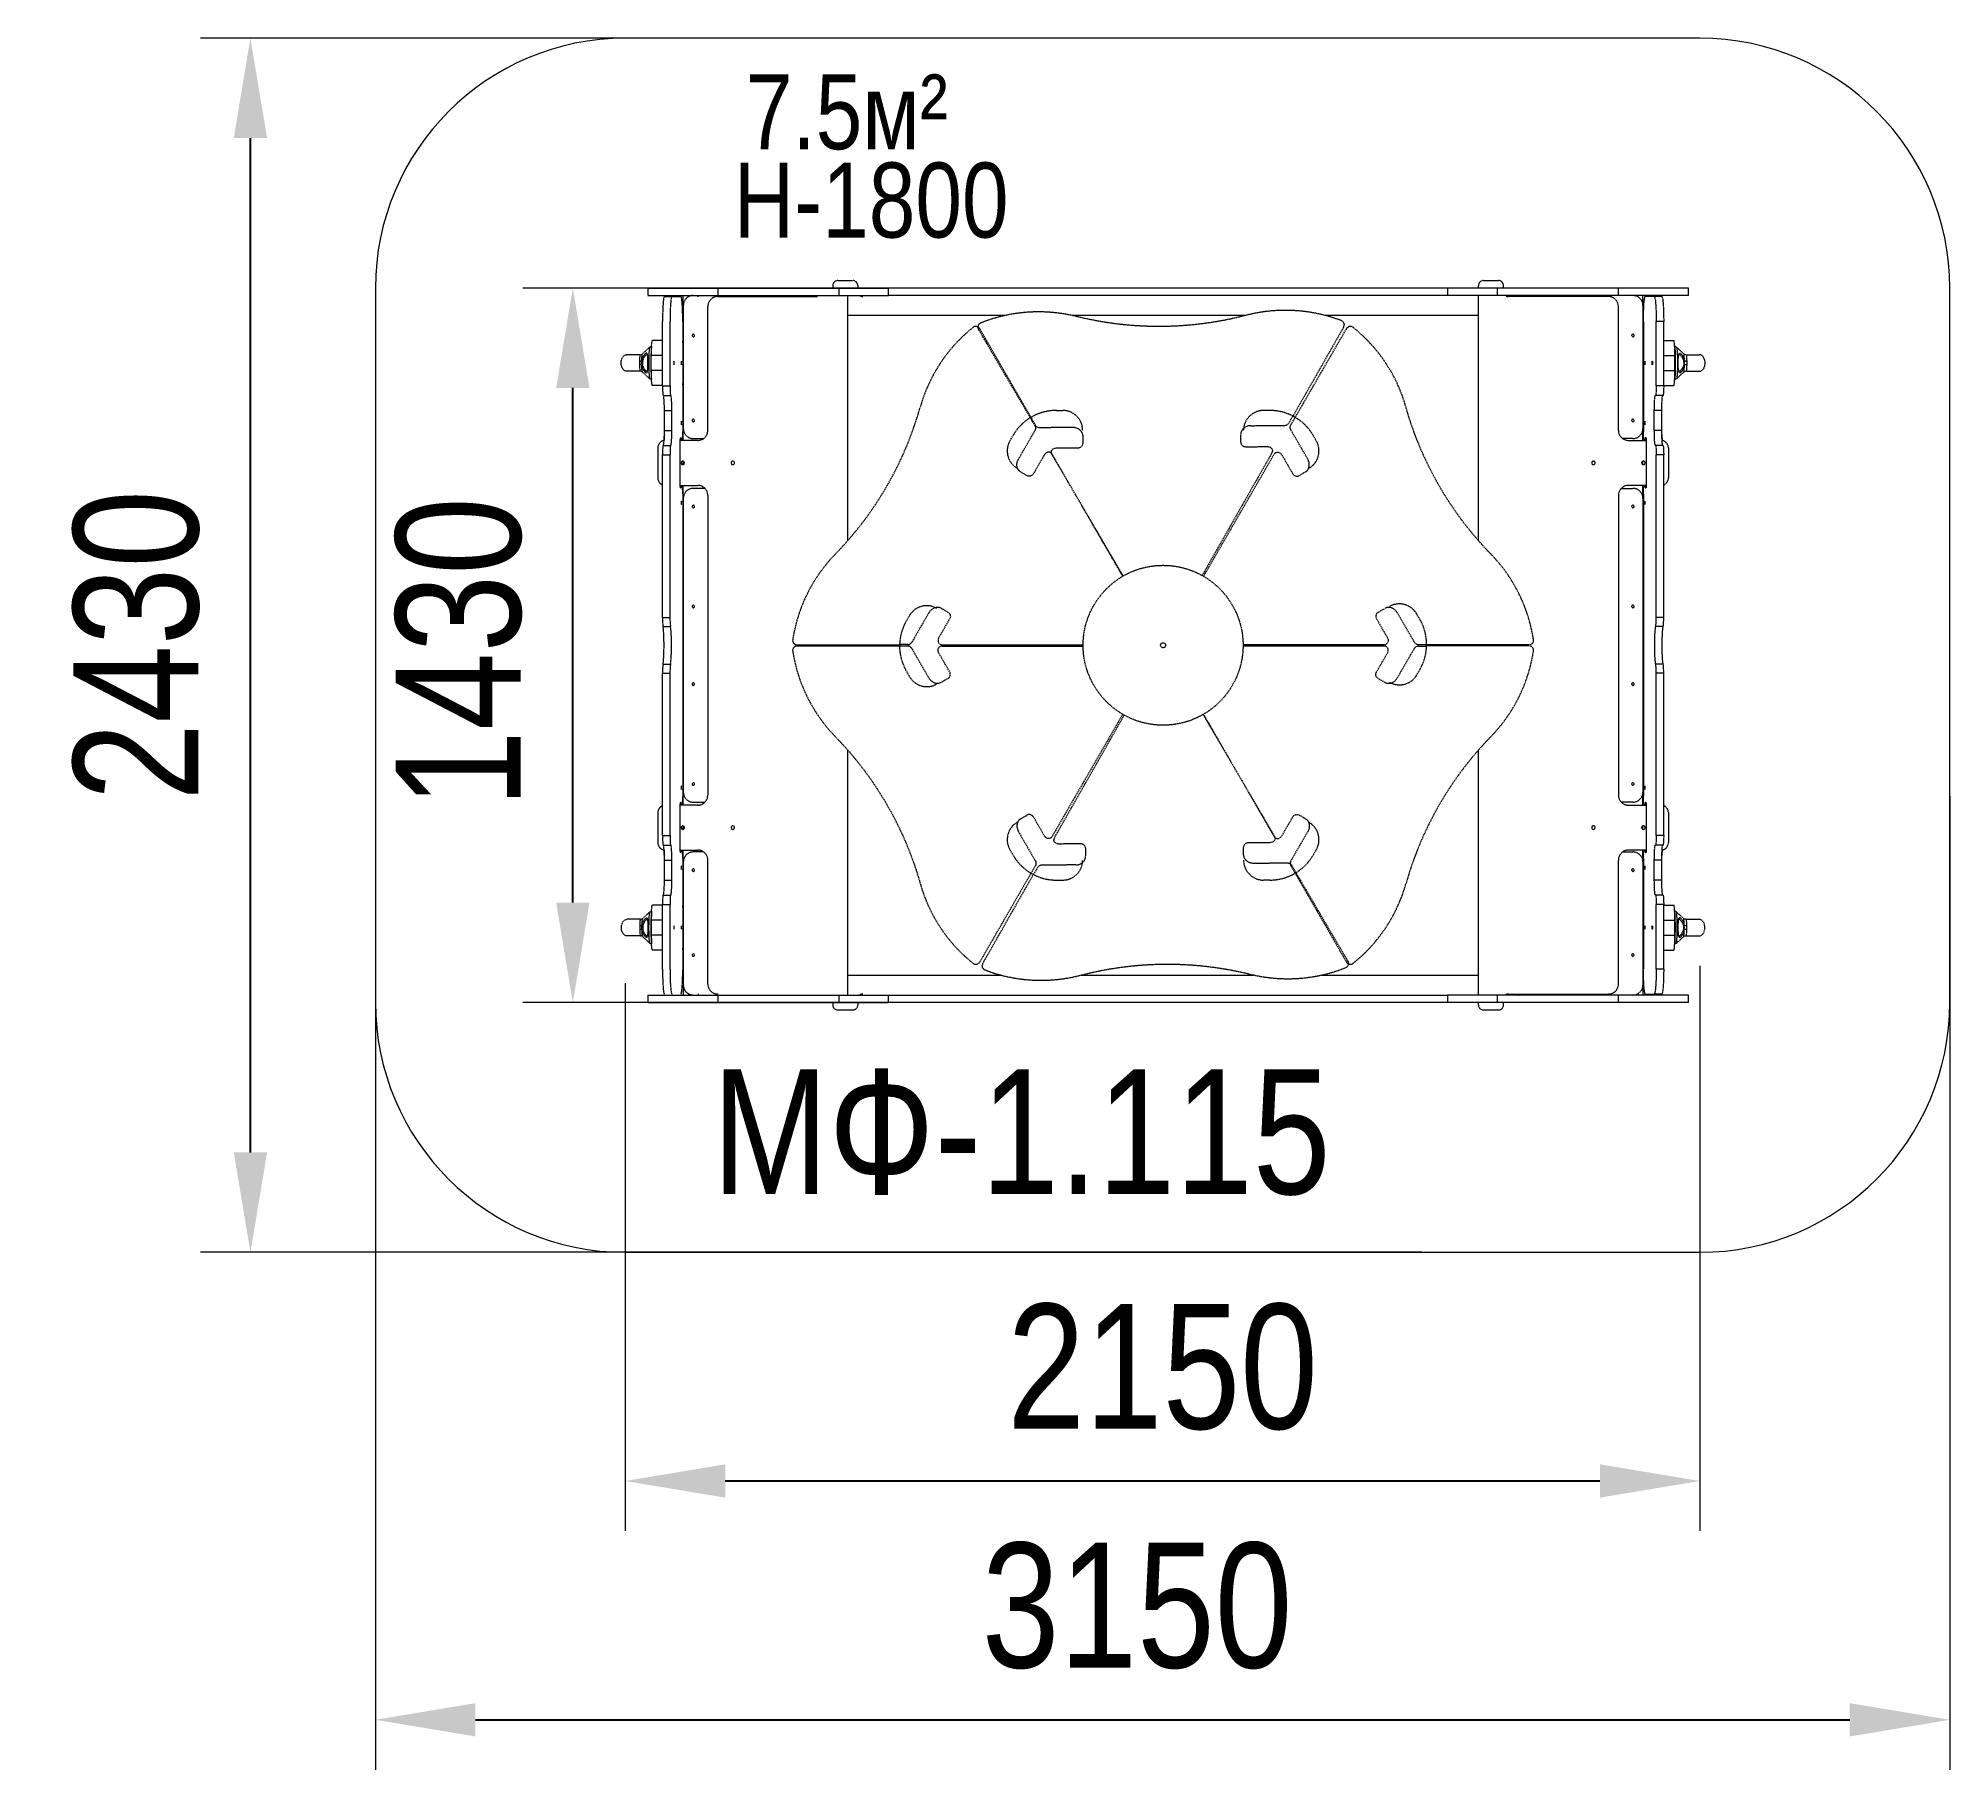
# Model space of a CAD drawing. Header units: millimetres. Extents: x -2104 to 1721, y -2060 to 1406.
import ezdxf

# ---------------------------------------------------------------- set-up
doc = ezdxf.new("R2010")
doc.units = ezdxf.units.MM
doc.linetypes.add('HIDDEN', pattern=[1.905, 1.27, -0.635])
for name, color, linetype in [('DIKOM_АРТИКУЛ', 7, 'Continuous'), ('DIKOM_ЗОНА', 90, 'Continuous'), ('DIKOM_ОБЪЕКТ', 7, 'Continuous'), ('DIKOM_РАЗМЕР_ЗОНА', 7, 'Continuous'), ('DIKOM_РАЗМЕР_ОБЪЕКТА', 7, 'Continuous')]:
    doc.layers.add(name, color=color, linetype=linetype)
doc.styles.add('style1', font='arialbd.ttf', dxfattribs={"width": 0.8})
doc.dimstyles.new('1-50', dxfattribs={"dimtxt": 300, "dimasz": 200, "dimexe": 100, "dimexo": 0, "dimgap": 100, "dimtad": 1, "dimtxsty": 'style1', "dimcen": 200, "dimclrd": 7, "dimclre": 7, "dimclrt": 7, "dimadec": 1, "dimazin": 2, "dimtfac": 1, "dimtmove": 0, "dimatfit": 2, "dimfxl": 0, "dimlwd": 25, "dimlwe": 18, "dimarcsym": 0})

msp = doc.modelspace()

# ---------------------------------------------------------------- texts
at = {"layer": 'DIKOM_АРТИКУЛ', "insert": (-755.245, -657.883), "char_height": 250, "width": 5885.53069, "attachment_point": 1, "style": 'style1'}
msp.add_mtext('{\\fArial|b0|i0|c204|p34;MФ-1.115}', dxfattribs=at)
at = {"layer": 'DIKOM_РАЗМЕР_ОБЪЕКТА', "char_height": 150, "width": 5885.53069, "attachment_point": 1, "style": 'style1'}
for s, insert in [('{\\fArial|b0|i0|c204|p34;7.5м²}', (-687.938, 1333.446)), ('{\\fArial|b0|i0|c204|p34;H-1800}', (-712.033, 1156.708))]:
    msp.add_mtext(s, dxfattribs=dict(at, insert=insert))

# ---------------------------------------------------------------- blocks, each defined once
blk = doc.blocks.new('*D3')
at = {"layer": 'Defpoints', "color": 0, "transparency": 16777216}
for p in [(1220.9, -451), (-929.1, -485.8), (1220.9, -1482.1)]:
    blk.add_point(p, dxfattribs=at)
at = {"layer": 'DIKOM_РАЗМЕР_ОБЪЕКТА', "color": 7, "lineweight": 18, "transparency": 16777216}
for p, q in [((1220.9, -451), (1220.9, -1582.1)), ((-929.1, -485.8), (-929.1, -1582.1))]:
    blk.add_line(p, q, dxfattribs=at)
at = {"layer": 'DIKOM_РАЗМЕР_ОБЪЕКТА', "color": 7, "lineweight": 25, "transparency": 16777216}
blk.add_line((-729.1, -1482.1), (1020.9, -1482.1), dxfattribs=at)
at = {"layer": 'DIKOM_РАЗМЕР_ОБЪЕКТА', "color": 7, "transparency": 16777216}
for points in [[(-729.1, -1448.7), (-729.1, -1515.4), (-929.1, -1482.1)], [(1020.9, -1448.7), (1020.9, -1515.4), (1220.9, -1482.1)]]:
    blk.add_solid(points, dxfattribs=at)
at = {"layer": 'DIKOM_РАЗМЕР_ОБЪЕКТА', "color": 7, "transparency": 16777216, "insert": (145.9, -1254.4), "char_height": 300, "attachment_point": 5, "style": 'style1'}
blk.add_mtext('{\\fArial|b0|i0|c204|p34;\\H0.83333x;2150}', dxfattribs=at)
blk = doc.blocks.new('*D0')
at = {"layer": 'Defpoints', "color": 0, "transparency": 16777216}
for p in [(-1034.1, 905.6), (1128, 905.6), (1128, -524.4)]:
    blk.add_point(p, dxfattribs=at)
at = {"layer": 'DIKOM_РАЗМЕР_ОБЪЕКТА', "color": 7, "lineweight": 18, "transparency": 16777216}
for p, q in [((1128, 905.6), (-1134.1, 905.6)), ((1128, -524.4), (-1134.1, -524.4))]:
    blk.add_line(p, q, dxfattribs=at)
at = {"layer": 'DIKOM_РАЗМЕР_ОБЪЕКТА', "color": 7, "lineweight": 25, "transparency": 16777216}
blk.add_line((-1034.1, -324.4), (-1034.1, 705.6), dxfattribs=at)
at = {"layer": 'DIKOM_РАЗМЕР_ОБЪЕКТА', "color": 7, "transparency": 16777216}
for points in [[(-1067.5, 705.6), (-1000.8, 705.6), (-1034.1, 905.6)], [(-1067.5, -324.4), (-1000.8, -324.4), (-1034.1, -524.4)]]:
    blk.add_solid(points, dxfattribs=at)
at = {"layer": 'DIKOM_РАЗМЕР_ОБЪЕКТА', "color": 7, "transparency": 16777216, "insert": (-1261.9, 176.3), "char_height": 300, "attachment_point": 5, "rotation": 90, "style": 'style1'}
blk.add_mtext('{\\fArial|b0|i0|c204|p34;\\H0.83333x;1430}', dxfattribs=at)
blk = doc.blocks.new('*D1')
at = {"layer": 'Defpoints', "color": 0, "transparency": 16777216}
for p in [(-1429.1, -111.1), (1720.9, -111.1), (1720.9, -1960.1)]:
    blk.add_point(p, dxfattribs=at)
at = {"layer": 'DIKOM_РАЗМЕР_ЗОНА', "color": 7, "lineweight": 18, "transparency": 16777216}
for p, q in [((-1429.1, -111.1), (-1429.1, -2060.1)), ((1720.9, -111.1), (1720.9, -2060.1))]:
    blk.add_line(p, q, dxfattribs=at)
at = {"layer": 'DIKOM_РАЗМЕР_ЗОНА', "color": 7, "lineweight": 25, "transparency": 16777216}
blk.add_line((-1229.1, -1960.1), (1520.9, -1960.1), dxfattribs=at)
at = {"layer": 'DIKOM_РАЗМЕР_ЗОНА', "color": 7, "transparency": 16777216}
for points in [[(-1229.1, -1926.8), (-1229.1, -1993.4), (-1429.1, -1960.1)], [(1520.9, -1926.8), (1520.9, -1993.4), (1720.9, -1960.1)]]:
    blk.add_solid(points, dxfattribs=at)
at = {"layer": 'DIKOM_РАЗМЕР_ЗОНА', "color": 7, "transparency": 16777216, "insert": (94.9, -1732.4), "char_height": 300, "attachment_point": 5, "style": 'style1'}
blk.add_mtext('{\\fArial|b0|i0|c204|p34;\\H0.83333x;3150}', dxfattribs=at)
blk = doc.blocks.new('*D2')
at = {"layer": 'Defpoints', "color": 0, "transparency": 16777216}
for p in [(-1679.2, 1405.6), (664.7, 1405.6), (664.7, -1024.4)]:
    blk.add_point(p, dxfattribs=at)
at = {"layer": 'DIKOM_РАЗМЕР_ЗОНА', "color": 7, "lineweight": 18, "transparency": 16777216}
for p, q in [((664.7, 1405.6), (-1779.2, 1405.6)), ((664.7, -1024.4), (-1779.2, -1024.4))]:
    blk.add_line(p, q, dxfattribs=at)
at = {"layer": 'DIKOM_РАЗМЕР_ЗОНА', "color": 7, "lineweight": 25, "transparency": 16777216}
blk.add_line((-1679.2, -824.4), (-1679.2, 1205.6), dxfattribs=at)
at = {"layer": 'DIKOM_РАЗМЕР_ЗОНА', "color": 7, "transparency": 16777216}
for points in [[(-1712.5, 1205.6), (-1645.8, 1205.6), (-1679.2, 1405.6)], [(-1712.5, -824.4), (-1645.8, -824.4), (-1679.2, -1024.4)]]:
    blk.add_solid(points, dxfattribs=at)
at = {"layer": 'DIKOM_РАЗМЕР_ЗОНА', "color": 7, "transparency": 16777216, "insert": (-1906.9, 190.6), "char_height": 300, "attachment_point": 5, "rotation": 90, "style": 'style1'}
blk.add_mtext('{\\fArial|b0|i0|c204|p34;\\H0.83333x;2430}', dxfattribs=at)

# ---------------------------------------------------------------- dimensions: what is measured, and where the dimension line sits
at = {"layer": 'DIKOM_РАЗМЕР_ЗОНА'}
dim = msp.add_linear_dim(base=(-1679.181, 1405.601), p1=(664.717, -1024.399), p2=(664.717, 1405.601), angle=90, text='{\\fArial|b0|i0|c204|p34;\\H0.83333x;<>}', dimstyle='1-50', dxfattribs=at)
dim.commit()
dim.dimension.update_dxf_attribs({"geometry": '*D2', "text_midpoint": (-1679.181, 190.601), "dimtype": 160})
dim = msp.add_linear_dim(base=(1720.931, -1960.095), p1=(-1429.067, -111.132), p2=(1720.931, -111.132), text='{\\fArial|b0|i0|c204|p34;\\H0.83333x;<>}', dimstyle='1-50', dxfattribs=at)
dim.commit()
dim.dimension.update_dxf_attribs({"geometry": '*D1', "text_midpoint": (94.916, -1960.095), "dimtype": 160})
at = {"layer": 'DIKOM_РАЗМЕР_ОБЪЕКТА'}
dim = msp.add_linear_dim(base=(-1034.139, 905.601), p1=(1127.983, -524.399), p2=(1127.983, 905.601), angle=90, text='{\\fArial|b0|i0|c204|p34;\\H0.83333x;<>}', dimstyle='1-50', dxfattribs=at)
dim.commit()
dim.dimension.update_dxf_attribs({"geometry": '*D0', "text_midpoint": (-1034.139, 176.303), "dimtype": 160})
dim = msp.add_linear_dim(base=(1220.931, -1482.061), p1=(-929.067, -485.754), p2=(1220.931, -451.041), text='{\\fArial|b0|i0|c204|p34;\\H0.83333x;<>}', dimstyle='1-50', dxfattribs=at)
dim.commit()
dim.dimension.update_dxf_attribs({"geometry": '*D3', "text_midpoint": (145.932, -1482.061), "dimtype": 160})

# ---------------------------------------------------------------- linework, layer by layer
at = {"layer": 'DIKOM_ЗОНА', "color": 3, "lineweight": 15}
msp.add_lwpolyline([(-929.067, -1024.399), (1220.931, -1024.399, 0.41421356), (1720.931, -524.399), (1720.931, 905.601, 0.41421356), (1220.931, 1405.601), (-929.067, 1405.601, 0.41421356), (-1429.067, 905.601), (-1429.067, -524.399, 0.41421356)], format="xyb", close=True, dxfattribs=at)
at = {"layer": 'DIKOM_ОБЪЕКТ', "color": 7, "linetype": 'HIDDEN', "lineweight": 15}
for p, q in [((-504.068, 920.601), (-474.068, 920.601)), ((787.932, 920.601), (817.932, 920.601)), ((-884.119, 905.601), (-884.119, 890.601)), ((-884.119, 905.601), (-744.119, 905.601)), ((-884.119, 890.601), (-744.119, 890.601)), ((-852.773, 881.903), (-853.049, 879.559)), ((-852.483, 883.917), (-852.773, 881.903)), ((-852.18, 885.586), (-852.483, 883.917)), ((-851.867, 886.898), (-852.18, 885.586)), ((-851.548, 887.842), (-851.867, 886.898)), ((-851.223, 888.411), (-851.548, 887.842)), ((-850.896, 888.601), (-851.223, 888.411)), ((-850.896, 888.601), (-835.938, 888.601)), ((-837.816, 881.903), (-838.092, 879.559)), ((-837.525, 883.917), (-837.816, 881.903)), ((-837.222, 885.586), (-837.525, 883.917)), ((-836.91, 886.898), (-837.222, 885.586)), ((-836.59, 887.842), (-836.91, 886.898)), ((-836.265, 888.411), (-836.59, 887.842)), ((-835.938, 888.601), (-836.265, 888.411)), ((-835.938, 888.601), (-817.913, 888.601)), ((-817.586, 888.411), (-817.913, 888.601)), ((-817.261, 887.842), (-817.586, 888.411)), ((-816.941, 886.898), (-817.261, 887.842)), ((-816.629, 885.586), (-816.941, 886.898)), ((-816.326, 883.917), (-816.629, 885.586)), ((-816.035, 881.903), (-816.326, 883.917)), ((-815.759, 879.559), (-816.035, 881.903)), ((-813.068, 870.601), (-813.068, 890.601)), ((-803.068, 887.922), (-803.068, 890.601)), ((-783.068, 887.922), (-783.068, 890.601)), ((-744.119, 905.601), (-744.119, 890.601)), ((-744.119, 905.601), (-502.199, 905.601)), ((-744.119, 890.601), (-502.199, 890.601)), ((-744.068, 888.601), (-544.068, 888.601)), ((-514.068, 910.601), (-514.068, 905.601)), ((-502.199, 905.601), (-502.199, 890.601)), ((-502.199, 905.601), (-402.199, 905.601)), ((-502.199, 890.601), (-402.199, 890.601)), ((-484.068, 399.956), (-484.068, 890.601)), ((-464.068, 910.601), (-464.068, 905.601)), ((-402.199, 890.601), (-402.199, 905.601)), ((716.063, 890.601), (-402.199, 890.601)), ((716.063, 905.601), (716.063, 890.601)), ((816.063, 905.601), (716.063, 905.601)), ((816.063, 890.601), (716.063, 890.601)), ((777.932, 905.601), (777.932, 910.601)), ((777.932, 399.956), (777.932, 890.601)), ((816.063, 890.601), (816.063, 905.601)), ((1057.983, 905.601), (816.063, 905.601)), ((1057.983, 890.601), (816.063, 890.601)), ((827.932, 905.601), (827.932, 910.601)), ((1037.932, 888.601), (837.932, 888.601)), ((1057.983, 890.601), (1057.983, 905.601)), ((1197.983, 905.601), (1057.983, 905.601)), ((1197.983, 890.601), (1057.983, 890.601)), ((1096.932, 887.922), (1096.932, 890.601)), ((1106.932, 870.601), (1106.932, 890.601)), ((1109.623, 879.559), (1109.899, 881.903)), ((1109.899, 881.903), (1110.19, 883.917)), ((1110.19, 883.917), (1110.492, 885.586)), ((1110.492, 885.586), (1110.805, 886.898)), ((1110.805, 886.898), (1111.125, 887.842)), ((1111.125, 887.842), (1111.45, 888.411)), ((1111.45, 888.411), (1111.777, 888.601)), ((1129.802, 888.601), (1111.777, 888.601)), ((1144.76, 888.601), (1129.802, 888.601)), ((1129.802, 888.601), (1130.129, 888.411)), ((1130.129, 888.411), (1130.454, 887.842)), ((1130.454, 887.842), (1130.774, 886.898)), ((1130.774, 886.898), (1131.086, 885.586)), ((1131.086, 885.586), (1131.389, 883.917)), ((1131.389, 883.917), (1131.679, 881.903)), ((1131.679, 881.903), (1131.956, 879.559)), ((1144.76, 888.601), (1145.087, 888.411)), ((1145.087, 888.411), (1145.412, 887.842)), ((1145.412, 887.842), (1145.731, 886.898)), ((1145.731, 886.898), (1146.044, 885.586)), ((1146.044, 885.586), (1146.347, 883.917)), ((1146.347, 883.917), (1146.637, 881.903)), ((1146.637, 881.903), (1146.913, 879.559)), ((1197.983, 890.601), (1197.983, 905.601)), ((-854.636, 842.959), (-854.651, 838.601)), ((-854.594, 847.284), (-854.636, 842.959)), ((-854.523, 851.542), (-854.594, 847.284)), ((-854.424, 855.702), (-854.523, 851.542)), ((-854.299, 859.732), (-854.424, 855.702)), ((-854.148, 863.601), (-854.299, 859.732)), ((-853.972, 867.28), (-854.148, 863.601)), ((-853.772, 870.741), (-853.972, 867.28)), ((-853.551, 873.957), (-853.772, 870.741)), ((-853.309, 876.904), (-853.551, 873.957)), ((-853.049, 879.559), (-853.309, 876.904)), ((-839.679, 842.959), (-839.693, 838.601)), ((-839.636, 847.284), (-839.679, 842.959)), ((-839.565, 851.542), (-839.636, 847.284)), ((-839.467, 855.702), (-839.565, 851.542)), ((-839.341, 859.732), (-839.467, 855.702)), ((-839.19, 863.601), (-839.341, 859.732)), ((-839.014, 867.28), (-839.19, 863.601)), ((-838.815, 870.741), (-839.014, 867.28)), ((-838.593, 873.957), (-838.815, 870.741)), ((-838.352, 876.904), (-838.593, 873.957)), ((-838.092, 879.559), (-838.352, 876.904)), ((-815.499, 876.904), (-815.759, 879.559)), ((-815.258, 873.957), (-815.499, 876.904)), ((-815.036, 870.741), (-815.258, 873.957)), ((-814.837, 867.28), (-815.036, 870.741)), ((-814.661, 863.601), (-814.837, 867.28)), ((-814.51, 859.732), (-814.661, 863.601)), ((-814.384, 855.702), (-814.51, 859.732)), ((-814.286, 851.542), (-814.384, 855.702)), ((-814.215, 847.284), (-814.286, 851.542)), ((-814.172, 842.959), (-814.215, 847.284)), ((-814.158, 838.601), (-814.172, 842.959)), ((-813.068, 870.601), (-813.068, 624.309)), ((-813.068, 870.601), (-813.068, 624.309)), ((-764.068, 620.601), (-764.068, 868.601)), ((-764.068, 620.601), (-764.068, 868.601)), ((-169.231, 850.601), (-484.068, 850.601)), ((311.656, 850.601), (-35.215, 850.601)), ((-12.203, 845.187), (-26.601, 848.592)), ((2.288, 842.093), (-12.203, 845.187)), ((16.864, 839.313), (2.288, 842.093)), ((283.353, 843.864), (268.813, 840.901)), ((297.805, 847.141), (283.353, 843.864)), ((312.158, 850.727), (297.805, 847.141)), ((777.932, 850.601), (471.527, 850.601)), ((1057.932, 620.601), (1057.932, 868.601)), ((1106.932, 870.601), (1106.932, 624.309)), ((1108.022, 838.601), (1108.036, 842.959)), ((1108.036, 842.959), (1108.079, 847.284)), ((1108.079, 847.284), (1108.15, 851.542)), ((1108.15, 851.542), (1108.248, 855.702)), ((1108.248, 855.702), (1108.373, 859.732)), ((1108.373, 859.732), (1108.525, 863.601)), ((1108.525, 863.601), (1108.701, 867.28)), ((1108.701, 867.28), (1108.9, 870.741)), ((1108.9, 870.741), (1109.122, 873.957)), ((1109.122, 873.957), (1109.363, 876.904)), ((1109.363, 876.904), (1109.623, 879.559)), ((1131.956, 879.559), (1132.216, 876.904)), ((1132.216, 876.904), (1132.457, 873.957)), ((1132.457, 873.957), (1132.679, 870.741)), ((1132.679, 870.741), (1132.878, 867.28)), ((1132.878, 867.28), (1133.054, 863.601)), ((1133.054, 863.601), (1133.205, 859.732)), ((1133.205, 859.732), (1133.331, 855.702)), ((1133.331, 855.702), (1133.429, 851.542)), ((1133.429, 851.542), (1133.5, 847.284)), ((1133.5, 847.284), (1133.543, 842.959)), ((1133.543, 842.959), (1133.557, 838.601)), ((1146.913, 879.559), (1147.173, 876.904)), ((1147.173, 876.904), (1147.415, 873.957)), ((1147.415, 873.957), (1147.636, 870.741)), ((1147.636, 870.741), (1147.836, 867.28)), ((1147.836, 867.28), (1148.012, 863.601)), ((1148.012, 863.601), (1148.163, 859.732)), ((1148.163, 859.732), (1148.288, 855.702)), ((1148.288, 855.702), (1148.387, 851.542)), ((1148.387, 851.542), (1148.458, 847.284)), ((1148.458, 847.284), (1148.5, 842.959)), ((1148.5, 842.959), (1148.515, 838.601)), ((-854.651, 709.601), (-854.651, 838.601)), ((-839.693, 709.601), (-839.693, 838.601)), ((-814.158, 838.601), (-814.158, 617.601)), ((-223.292, 827.547), (-223.725, 827.797)), ((-223.587, 827.375), (-223.591, 827.875)), ((-118.776, 645.988), (-222.304, 822.721)), ((-117.47, 646.747), (-219.882, 824.13)), ((31.517, 836.848), (16.864, 839.313)), ((46.236, 834.699), (31.517, 836.848)), ((61.013, 832.868), (46.236, 834.699)), ((75.839, 831.357), (61.013, 832.868)), ((90.705, 830.165), (75.839, 831.357)), ((105.6, 829.295), (90.705, 830.165)), ((120.517, 828.745), (105.6, 829.295)), ((135.446, 828.518), (120.517, 828.745)), ((150.377, 828.612), (135.446, 828.518)), ((165.302, 829.028), (150.377, 828.612)), ((180.21, 829.765), (165.302, 829.028)), ((195.094, 830.823), (180.21, 829.765)), ((209.943, 832.202), (195.094, 830.823)), ((224.749, 833.9), (209.943, 832.202)), ((239.502, 835.917), (224.749, 833.9)), ((254.193, 838.251), (239.502, 835.917)), ((268.813, 840.901), (254.193, 838.251)), ((508.171, 827.325), (406.879, 649.301)), ((411.334, 646.747), (513.746, 824.13)), ((509.393, 832.494), (509.396, 831.994)), ((517.156, 827.547), (517.589, 827.797)), ((1108.022, 838.601), (1108.022, 617.601)), ((1133.557, 709.601), (1133.557, 838.601)), ((1148.515, 838.601), (1133.557, 838.601)), ((1148.515, 709.601), (1148.515, 838.601)), ((-936.624, 762.094), (-935.289, 765.515)), ((-935.289, 765.515), (-933.376, 768.442)), ((-933.376, 768.442), (-931.068, 770.558)), ((-931.068, 770.558), (-928.613, 771.753)), ((-928.613, 771.753), (-926.234, 772.109)), ((-899.168, 772.109), (-926.51, 772.109)), ((-900.423, 766.903), (-900.534, 764.634)), ((-900.279, 768.8), (-900.423, 766.903)), ((-900.092, 770.27), (-900.279, 768.8)), ((-899.85, 771.305), (-900.092, 770.27)), ((-899.547, 771.911), (-899.85, 771.305)), ((-899.19, 772.109), (-899.547, 771.911)), ((-899.223, 772.109), (-896.935, 772.493)), ((-896.935, 772.493), (-894.829, 773.739)), ((-896.103, 763.712), (-895.932, 767.037)), ((-895.932, 767.037), (-895.696, 769.825)), ((-895.696, 769.825), (-895.407, 771.915)), ((-895.407, 771.915), (-895.098, 773.209)), ((-893.86, 767.66), (-895.26, 764.115)), ((-895.098, 773.209), (-894.847, 773.692)), ((-894.864, 773.707), (-888.171, 779.886)), ((-892.212, 770.569), (-893.86, 767.66)), ((-891.907, 766.362), (-892.703, 764.873)), ((-890.482, 772.841), (-892.212, 770.569)), ((-891.046, 767.703), (-891.907, 766.362)), ((-890.066, 768.996), (-891.046, 767.703)), ((-888.842, 774.405), (-890.482, 772.841)), ((-889.073, 770.107), (-890.066, 768.996)), ((-888.16, 770.974), (-889.073, 770.107)), ((-887.405, 775.198), (-888.842, 774.405)), ((-888.171, 779.886), (-880.238, 787.239)), ((-887.314, 771.645), (-888.16, 770.974)), ((-886.223, 775.146), (-887.405, 775.198)), ((-886.455, 772.179), (-887.314, 771.645)), ((-885.682, 772.499), (-886.455, 772.179)), ((-885.316, 774.201), (-886.223, 775.146)), ((-885.152, 772.582), (-885.682, 772.499)), ((-884.836, 773.034), (-885.316, 774.201)), ((-884.833, 771.761), (-885.191, 772.589)), ((-884.459, 771.467), (-884.836, 773.034)), ((-884.559, 770.682), (-884.833, 771.761)), ((-884.347, 769.431), (-884.559, 770.682)), ((-884.17, 769.522), (-884.459, 771.467)), ((-884.188, 768.119), (-884.347, 769.431)), ((-883.978, 765.573), (-884.188, 768.119)), ((-883.956, 767.259), (-884.17, 769.522)), ((-883.855, 763.255), (-883.978, 765.573)), ((-883.801, 764.704), (-883.956, 767.259)), ((-882.038, 768.418), (-882.125, 764.414)), ((-881.919, 772.181), (-882.038, 768.418)), ((-881.77, 775.643), (-881.919, 772.181)), ((-881.591, 778.762), (-881.77, 775.643)), ((-881.385, 781.449), (-881.591, 778.762)), ((-881.148, 783.698), (-881.385, 781.449)), ((-880.876, 785.435), (-881.148, 783.698)), ((-880.558, 786.65), (-880.876, 785.435)), ((-880.219, 787.22), (-880.558, 786.65)), ((-880.248, 787.226), (-878.568, 788.285)), ((-878.568, 788.285), (-876.635, 788.609)), ((-877.764, 765.066), (-877.812, 760.412)), ((-877.716, 768.041), (-877.764, 765.066)), ((-877.656, 770.884), (-877.716, 768.041)), ((-877.587, 773.571), (-877.656, 770.884)), ((-877.457, 777.565), (-877.587, 773.571)), ((-877.319, 780.927), (-877.457, 777.565)), ((-877.227, 782.811), (-877.319, 780.927)), ((-877.138, 784.411), (-877.227, 782.811)), ((-877.056, 785.733), (-877.138, 784.411)), ((-877.068, 770.609), (-877.054, 773.968)), ((-877.068, 740.609), (-877.068, 770.609)), ((-854.651, 770.609), (-877.068, 770.609)), ((-876.936, 787.372), (-877.056, 785.733)), ((-877.054, 773.968), (-877.012, 777.285)), ((-877.012, 777.285), (-876.942, 780.518)), ((-876.942, 780.518), (-876.845, 783.626)), ((-876.848, 788.314), (-876.936, 787.372)), ((-876.81, 788.582), (-876.848, 788.314)), ((-876.845, 783.626), (-876.723, 786.57)), ((-876.802, 788.572), (-876.81, 788.582)), ((-876.802, 788.609), (-876.618, 788.609)), ((-876.723, 786.57), (-876.577, 789.314)), ((-876.577, 789.314), (-876.408, 791.822)), ((-876.408, 791.822), (-876.22, 794.064)), ((-876.22, 794.064), (-876.014, 796.011)), ((-876.014, 796.011), (-875.793, 797.638)), ((-875.793, 797.638), (-875.559, 798.926)), ((-875.559, 798.926), (-875.316, 799.857)), ((-875.316, 799.857), (-875.067, 800.421)), ((-875.067, 800.421), (-874.815, 800.609)), ((-854.651, 800.609), (-874.815, 800.609)), ((1148.515, 800.609), (1168.679, 800.609)), ((1148.515, 770.609), (1170.932, 770.609)), ((1168.931, 800.421), (1168.679, 800.609)), ((1169.18, 799.857), (1168.931, 800.421)), ((1169.423, 798.926), (1169.18, 799.857)), ((1169.657, 797.638), (1169.423, 798.926)), ((1169.878, 796.011), (1169.657, 797.638)), ((1170.084, 794.064), (1169.878, 796.011)), ((1170.272, 791.822), (1170.084, 794.064)), ((1170.441, 789.314), (1170.272, 791.822)), ((1170.587, 786.57), (1170.441, 789.314)), ((1170.666, 788.609), (1170.482, 788.609)), ((1172.432, 788.285), (1170.499, 788.609)), ((1170.709, 783.626), (1170.587, 786.57)), ((1170.666, 788.572), (1170.674, 788.582)), ((1170.674, 788.582), (1170.712, 788.314)), ((1170.806, 780.518), (1170.709, 783.626)), ((1170.712, 788.314), (1170.8, 787.372)), ((1170.8, 787.372), (1170.92, 785.733)), ((1170.876, 777.285), (1170.806, 780.518)), ((1170.918, 773.968), (1170.876, 777.285)), ((1170.932, 770.609), (1170.918, 773.968)), ((1170.92, 785.733), (1171.002, 784.411)), ((1170.932, 740.609), (1170.932, 770.609)), ((1171.002, 784.411), (1171.091, 782.811)), ((1171.091, 782.811), (1171.183, 780.927)), ((1171.183, 780.927), (1171.321, 777.565)), ((1171.321, 777.565), (1171.451, 773.571)), ((1171.451, 773.571), (1171.52, 770.884)), ((1171.52, 770.884), (1171.58, 768.041)), ((1171.58, 768.041), (1171.628, 765.066)), ((1171.628, 765.066), (1171.676, 760.412)), ((1174.112, 787.226), (1172.432, 788.285)), ((1174.083, 787.22), (1174.422, 786.65)), ((1182.034, 779.886), (1174.102, 787.239)), ((1174.422, 786.65), (1174.74, 785.435)), ((1174.74, 785.435), (1175.012, 783.698)), ((1175.012, 783.698), (1175.249, 781.449)), ((1175.249, 781.449), (1175.455, 778.762)), ((1175.455, 778.762), (1175.634, 775.643)), ((1175.634, 775.643), (1175.783, 772.181)), ((1175.783, 772.181), (1175.902, 768.418)), ((1175.902, 768.418), (1175.989, 764.414)), ((1177.665, 764.704), (1177.82, 767.259)), ((1177.719, 763.255), (1177.842, 765.573)), ((1177.82, 767.259), (1178.034, 769.522)), ((1177.842, 765.573), (1178.052, 768.119)), ((1178.034, 769.522), (1178.323, 771.467)), ((1178.052, 768.119), (1178.211, 769.431)), ((1178.211, 769.431), (1178.423, 770.682)), ((1178.323, 771.467), (1178.7, 773.034)), ((1178.423, 770.682), (1178.697, 771.761)), ((1178.697, 771.761), (1179.055, 772.589)), ((1178.7, 773.034), (1179.18, 774.201)), ((1179.016, 772.582), (1179.546, 772.499)), ((1179.18, 774.201), (1180.087, 775.146)), ((1179.546, 772.499), (1180.318, 772.179)), ((1180.087, 775.146), (1181.269, 775.198)), ((1180.318, 772.179), (1181.178, 771.645)), ((1181.178, 771.645), (1182.024, 770.974)), ((1181.269, 775.198), (1182.706, 774.405)), ((1182.024, 770.974), (1182.937, 770.107)), ((1188.728, 773.707), (1182.034, 779.886)), ((1182.706, 774.405), (1184.346, 772.841)), ((1182.937, 770.107), (1183.93, 768.996)), ((1183.93, 768.996), (1184.91, 767.703)), ((1184.346, 772.841), (1186.076, 770.569)), ((1184.91, 767.703), (1185.771, 766.362)), ((1185.771, 766.362), (1186.567, 764.873)), ((1186.076, 770.569), (1187.724, 767.66)), ((1187.724, 767.66), (1189.124, 764.115)), ((1190.799, 772.493), (1188.693, 773.739)), ((1188.962, 773.209), (1188.711, 773.692)), ((1189.271, 771.915), (1188.962, 773.209)), ((1189.56, 769.825), (1189.271, 771.915)), ((1189.796, 767.037), (1189.56, 769.825)), ((1189.967, 763.712), (1189.796, 767.037)), ((1193.087, 772.109), (1190.799, 772.493)), ((1193.032, 772.109), (1220.374, 772.109)), ((1193.054, 772.109), (1193.411, 771.911)), ((1193.411, 771.911), (1193.714, 771.305)), ((1193.714, 771.305), (1193.956, 770.27)), ((1193.956, 770.27), (1194.143, 768.8)), ((1194.143, 768.8), (1194.287, 766.903)), ((1194.287, 766.903), (1194.398, 764.634)), ((1222.477, 771.753), (1220.098, 772.109)), ((1224.932, 770.558), (1222.477, 771.753)), ((1227.24, 768.442), (1224.932, 770.558)), ((1229.153, 765.515), (1227.24, 768.442)), ((1230.488, 762.094), (1229.153, 765.515)), ((-937.519, 755.358), (-937.336, 758.588)), ((-937.34, 752.627), (-937.519, 755.358)), ((-936.974, 750.469), (-937.34, 752.627)), ((-937.336, 758.588), (-936.624, 762.094)), ((-936.398, 748.346), (-936.974, 750.469)), ((-935.474, 746.028), (-936.398, 748.346)), ((-934.155, 743.746), (-935.474, 746.028)), ((-932.46, 741.754), (-934.155, 743.746)), ((-930.482, 740.263), (-932.46, 741.754)), ((-928.36, 739.384), (-930.482, 740.263)), ((-926.234, 739.109), (-928.36, 739.384)), ((-899.178, 739.109), (-926.51, 739.109)), ((-900.652, 755.608), (-900.674, 751.923)), ((-900.674, 751.923), (-900.619, 749.143)), ((-900.618, 762.066), (-900.673, 759.293)), ((-900.673, 759.293), (-900.652, 755.608)), ((-900.619, 749.143), (-900.536, 746.581)), ((-900.534, 764.634), (-900.618, 762.066)), ((-900.536, 746.581), (-900.425, 744.33)), ((-900.425, 744.33), (-900.281, 742.426)), ((-900.281, 742.426), (-900.098, 740.954)), ((-900.098, 740.954), (-899.859, 739.916)), ((-899.859, 739.916), (-899.559, 739.31)), ((-899.559, 739.31), (-899.198, 739.109)), ((-896.941, 738.724), (-899.23, 739.109)), ((-894.829, 737.47), (-896.941, 738.724)), ((-896.491, 755.607), (-896.207, 760.057)), ((-896.207, 751.156), (-896.491, 755.607)), ((-895.26, 764.115), (-896.207, 760.057)), ((-896.207, 760.057), (-896.103, 763.712)), ((-896.132, 748.305), (-896.207, 751.156)), ((-896.024, 745.739), (-896.132, 748.305)), ((-895.921, 744.007), (-896.024, 745.739)), ((-895.799, 742.438), (-895.921, 744.007)), ((-895.657, 741.046), (-895.799, 742.438)), ((-895.572, 740.363), (-895.657, 741.046)), ((-895.495, 739.83), (-895.572, 740.363)), ((-895.391, 739.216), (-895.495, 739.83)), ((-895.329, 738.898), (-895.391, 739.216)), ((-895.241, 738.507), (-895.329, 738.898)), ((-895.162, 738.21), (-895.241, 738.507)), ((-895.082, 737.956), (-895.162, 738.21)), ((-894.924, 737.594), (-895.082, 737.956)), ((-894.831, 737.493), (-894.924, 737.594)), ((-887.098, 730.322), (-894.842, 737.481)), ((-894.483, 759.323), (-894.794, 756.201)), ((-894.794, 756.201), (-894.649, 753.025)), ((-894.649, 753.025), (-894.412, 751.506)), ((-893.756, 762.254), (-894.483, 759.323)), ((-894.412, 751.506), (-894.066, 750.003)), ((-894.066, 750.003), (-893.644, 748.625)), ((-893.278, 763.57), (-893.756, 762.254)), ((-893.644, 748.625), (-893.121, 747.261)), ((-892.703, 764.873), (-893.278, 763.57)), ((-893.121, 747.261), (-892.566, 746.063)), ((-892.566, 746.063), (-891.914, 744.864)), ((-891.914, 744.864), (-891.295, 743.876)), ((-891.295, 743.876), (-890.561, 742.844)), ((-890.561, 742.844), (-889.75, 741.846)), ((-889.75, 741.846), (-888.613, 740.654)), ((-889.523, 737.389), (-887.784, 736.16)), ((-888.613, 740.654), (-887.777, 739.922)), ((-887.784, 736.16), (-886.38, 736.01)), ((-887.777, 739.922), (-886.271, 738.946)), ((-880.208, 723.949), (-887.098, 730.322)), ((-886.38, 736.01), (-885.322, 737.009)), ((-886.271, 738.946), (-884.98, 738.609)), ((-885.322, 737.009), (-884.582, 739.162)), ((-885.196, 738.578), (-885.051, 738.87)), ((-885.051, 738.87), (-884.736, 739.803)), ((-884.736, 739.803), (-884.465, 741.09)), ((-884.582, 739.162), (-884.099, 742.358)), ((-884.465, 741.09), (-884.247, 742.611)), ((-884.247, 742.611), (-884.052, 744.613)), ((-884.099, 742.358), (-883.808, 746.413)), ((-884.052, 744.613), (-883.892, 747.178)), ((-883.892, 747.178), (-883.776, 750.354)), ((-883.767, 760.547), (-883.855, 763.255)), ((-883.808, 746.413), (-883.656, 751.078)), ((-883.698, 761.951), (-883.801, 764.704)), ((-883.776, 750.354), (-883.717, 753.963)), ((-883.718, 757.425), (-883.767, 760.547)), ((-883.717, 753.963), (-883.718, 757.425)), ((-883.637, 759.025), (-883.698, 761.951)), ((-883.656, 751.078), (-883.615, 756.041)), ((-883.615, 756.041), (-883.637, 759.025)), ((-882.179, 760.274), (-882.2, 756.007)), ((-882.2, 756.007), (-882.185, 751.552)), ((-882.185, 751.552), (-882.131, 747.117)), ((-882.125, 764.414), (-882.179, 760.274)), ((-882.131, 747.117), (-882.076, 744.327)), ((-882.076, 744.327), (-882.004, 741.575)), ((-882.004, 741.575), (-881.915, 738.927)), ((-881.915, 738.927), (-881.878, 737.961)), ((-881.878, 737.961), (-881.837, 736.986)), ((-881.837, 736.986), (-881.792, 736.005)), ((-881.792, 736.005), (-881.743, 735.022)), ((-881.743, 735.022), (-881.689, 734.04)), ((-881.689, 734.04), (-881.631, 733.063)), ((-881.631, 733.063), (-881.568, 732.097)), ((-881.568, 732.097), (-881.512, 731.314)), ((-881.512, 731.314), (-881.415, 730.1)), ((-881.415, 730.1), (-881.289, 728.761)), ((-881.289, 728.761), (-881.184, 727.809)), ((-881.184, 727.809), (-881.097, 727.135)), ((-881.097, 727.135), (-880.946, 726.156)), ((-877.812, 760.412), (-877.829, 755.609)), ((-877.829, 755.609), (-877.813, 750.771)), ((-877.813, 750.771), (-877.764, 746.11)), ((-877.764, 746.11), (-877.688, 741.718)), ((-877.688, 741.718), (-877.588, 737.672)), ((-877.588, 737.672), (-877.503, 734.929)), ((-877.503, 734.929), (-877.412, 732.467)), ((-877.412, 732.467), (-877.32, 730.293)), ((-877.32, 730.293), (-877.183, 727.574)), ((-877.183, 727.574), (-877.057, 725.491)), ((-854.651, 740.609), (-877.068, 740.609)), ((-877.054, 737.25), (-877.068, 740.609)), ((-877.012, 733.934), (-877.054, 737.25)), ((-876.942, 730.701), (-877.012, 733.934)), ((-876.845, 727.593), (-876.942, 730.701)), ((-876.723, 724.648), (-876.845, 727.593)), ((-832.056, 756.746), (-832.07, 755.609)), ((-832.07, 755.609), (-832.056, 754.473)), ((-832.015, 757.759), (-832.056, 756.746)), ((-832.056, 754.473), (-832.015, 753.459)), ((-831.951, 758.539), (-832.015, 757.759)), ((-832.015, 753.459), (-831.951, 752.679)), ((-831.872, 759.002), (-831.951, 758.539)), ((-831.951, 752.679), (-831.872, 752.216)), ((-831.785, 759.097), (-831.872, 759.002)), ((-831.872, 752.216), (-831.785, 752.121)), ((-831.702, 758.814), (-831.785, 759.097)), ((-831.785, 752.121), (-831.702, 752.404)), ((-831.629, 758.184), (-831.702, 758.814)), ((-831.702, 752.404), (-831.629, 753.034)), ((-831.576, 757.275), (-831.629, 758.184)), ((-831.629, 753.034), (-831.576, 753.943)), ((-831.548, 756.185), (-831.576, 757.275)), ((-831.576, 753.943), (-831.548, 755.033)), ((-831.548, 755.033), (-831.548, 756.185)), ((-817.035, 756.746), (-817.049, 755.609)), ((-817.049, 755.609), (-817.035, 754.473)), ((-816.994, 757.759), (-817.035, 756.746)), ((-817.035, 754.473), (-816.994, 753.459)), ((-816.93, 758.539), (-816.994, 757.759)), ((-816.994, 753.459), (-816.93, 752.679)), ((-816.851, 759.002), (-816.93, 758.539)), ((-816.93, 752.679), (-816.851, 752.216)), ((-816.765, 759.097), (-816.851, 759.002)), ((-816.851, 752.216), (-816.765, 752.121)), ((-816.681, 758.814), (-816.765, 759.097)), ((-816.765, 752.121), (-816.681, 752.404)), ((-816.608, 758.184), (-816.681, 758.814)), ((-816.681, 752.404), (-816.608, 753.034)), ((-816.555, 757.275), (-816.608, 758.184)), ((-816.608, 753.034), (-816.555, 753.943)), ((-816.527, 756.185), (-816.555, 757.275)), ((-816.555, 753.943), (-816.527, 755.033)), ((-816.527, 755.033), (-816.527, 756.185)), ((1110.391, 756.185), (1110.419, 757.275)), ((1110.391, 755.033), (1110.391, 756.185)), ((1110.419, 753.943), (1110.391, 755.033)), ((1110.419, 757.275), (1110.472, 758.184)), ((1110.472, 753.034), (1110.419, 753.943)), ((1110.472, 758.184), (1110.545, 758.814)), ((1110.545, 752.404), (1110.472, 753.034)), ((1110.545, 758.814), (1110.629, 759.097)), ((1110.629, 752.121), (1110.545, 752.404)), ((1110.629, 759.097), (1110.715, 759.002)), ((1110.715, 752.216), (1110.629, 752.121)), ((1110.715, 759.002), (1110.794, 758.539)), ((1110.794, 752.679), (1110.715, 752.216)), ((1110.794, 758.539), (1110.858, 757.759)), ((1110.858, 753.459), (1110.794, 752.679)), ((1110.858, 757.759), (1110.899, 756.746)), ((1110.899, 754.473), (1110.858, 753.459)), ((1110.899, 756.746), (1110.913, 755.609)), ((1110.913, 755.609), (1110.899, 754.473)), ((1125.412, 756.185), (1125.44, 757.275)), ((1125.412, 755.033), (1125.412, 756.185)), ((1125.44, 753.943), (1125.412, 755.033)), ((1125.44, 757.275), (1125.493, 758.184)), ((1125.493, 753.034), (1125.44, 753.943)), ((1125.493, 758.184), (1125.566, 758.814)), ((1125.566, 752.404), (1125.493, 753.034)), ((1125.566, 758.814), (1125.649, 759.097)), ((1125.649, 752.121), (1125.566, 752.404)), ((1125.649, 759.097), (1125.736, 759.002)), ((1125.736, 752.216), (1125.649, 752.121)), ((1125.736, 759.002), (1125.815, 758.539)), ((1125.815, 752.679), (1125.736, 752.216)), ((1125.815, 758.539), (1125.879, 757.759)), ((1125.879, 753.459), (1125.815, 752.679)), ((1125.879, 757.759), (1125.92, 756.746)), ((1125.92, 754.473), (1125.879, 753.459)), ((1125.92, 756.746), (1125.934, 755.609)), ((1125.934, 755.609), (1125.92, 754.473)), ((1148.515, 740.609), (1170.932, 740.609)), ((1170.587, 724.648), (1170.709, 727.593)), ((1170.709, 727.593), (1170.806, 730.701)), ((1170.806, 730.701), (1170.876, 733.934)), ((1170.876, 733.934), (1170.918, 737.25)), ((1170.918, 737.25), (1170.932, 740.609)), ((1171.047, 727.574), (1170.921, 725.491)), ((1171.184, 730.293), (1171.047, 727.574)), ((1171.276, 732.467), (1171.184, 730.293)), ((1171.367, 734.929), (1171.276, 732.467)), ((1171.452, 737.672), (1171.367, 734.929)), ((1171.552, 741.718), (1171.452, 737.672)), ((1171.628, 746.11), (1171.552, 741.718)), ((1171.676, 750.771), (1171.628, 746.11)), ((1171.676, 760.412), (1171.693, 755.609)), ((1171.693, 755.609), (1171.676, 750.771)), ((1174.072, 723.949), (1180.962, 730.322)), ((1174.961, 727.135), (1174.81, 726.156)), ((1175.048, 727.809), (1174.961, 727.135)), ((1175.153, 728.761), (1175.048, 727.809)), ((1175.279, 730.1), (1175.153, 728.761)), ((1175.376, 731.314), (1175.279, 730.1)), ((1175.432, 732.097), (1175.376, 731.314)), ((1175.495, 733.063), (1175.432, 732.097)), ((1175.553, 734.04), (1175.495, 733.063)), ((1175.607, 735.022), (1175.553, 734.04)), ((1175.656, 736.005), (1175.607, 735.022)), ((1175.701, 736.986), (1175.656, 736.005)), ((1175.742, 737.961), (1175.701, 736.986)), ((1175.779, 738.927), (1175.742, 737.961)), ((1175.868, 741.575), (1175.779, 738.927)), ((1175.94, 744.327), (1175.868, 741.575)), ((1175.995, 747.117), (1175.94, 744.327)), ((1175.989, 764.414), (1176.043, 760.274)), ((1176.049, 751.552), (1175.995, 747.117)), ((1176.043, 760.274), (1176.064, 756.007)), ((1176.064, 756.007), (1176.049, 751.552)), ((1177.478, 756.041), (1177.501, 759.025)), ((1177.52, 751.078), (1177.478, 756.041)), ((1177.501, 759.025), (1177.562, 761.951)), ((1177.672, 746.413), (1177.52, 751.078)), ((1177.562, 761.951), (1177.665, 764.704)), ((1177.581, 753.963), (1177.582, 757.425)), ((1177.64, 750.354), (1177.581, 753.963)), ((1177.582, 757.425), (1177.631, 760.547)), ((1177.631, 760.547), (1177.719, 763.255)), ((1177.756, 747.178), (1177.64, 750.354)), ((1177.963, 742.358), (1177.672, 746.413)), ((1177.916, 744.613), (1177.756, 747.178)), ((1178.111, 742.611), (1177.916, 744.613)), ((1178.446, 739.162), (1177.963, 742.358)), ((1178.329, 741.09), (1178.111, 742.611)), ((1178.6, 739.803), (1178.329, 741.09)), ((1179.186, 737.009), (1178.446, 739.162)), ((1178.915, 738.87), (1178.6, 739.803)), ((1180.135, 738.946), (1178.844, 738.609)), ((1179.06, 738.578), (1178.915, 738.87)), ((1180.244, 736.01), (1179.186, 737.009)), ((1181.641, 739.922), (1180.135, 738.946)), ((1181.648, 736.16), (1180.244, 736.01)), ((1180.962, 730.322), (1188.706, 737.481)), ((1182.477, 740.654), (1181.641, 739.922)), ((1183.387, 737.389), (1181.648, 736.16)), ((1183.614, 741.846), (1182.477, 740.654)), ((1184.425, 742.844), (1183.614, 741.846)), ((1185.159, 743.876), (1184.425, 742.844)), ((1185.778, 744.864), (1185.159, 743.876)), ((1186.43, 746.063), (1185.778, 744.864)), ((1186.985, 747.261), (1186.43, 746.063)), ((1186.567, 764.873), (1187.142, 763.57)), ((1187.508, 748.625), (1186.985, 747.261)), ((1187.142, 763.57), (1187.62, 762.254)), ((1187.93, 750.003), (1187.508, 748.625)), ((1187.62, 762.254), (1188.347, 759.323)), ((1188.276, 751.506), (1187.93, 750.003)), ((1188.513, 753.025), (1188.276, 751.506)), ((1188.347, 759.323), (1188.658, 756.201)), ((1188.658, 756.201), (1188.513, 753.025)), ((1188.693, 737.47), (1190.805, 738.724)), ((1188.695, 737.493), (1188.788, 737.594)), ((1188.788, 737.594), (1188.946, 737.956)), ((1188.946, 737.956), (1189.026, 738.21)), ((1189.026, 738.21), (1189.105, 738.507)), ((1189.105, 738.507), (1189.193, 738.898)), ((1189.124, 764.115), (1190.071, 760.057)), ((1189.193, 738.898), (1189.255, 739.216)), ((1189.255, 739.216), (1189.359, 739.83)), ((1189.359, 739.83), (1189.436, 740.363)), ((1189.436, 740.363), (1189.521, 741.046)), ((1189.521, 741.046), (1189.663, 742.438)), ((1189.663, 742.438), (1189.785, 744.007)), ((1189.785, 744.007), (1189.888, 745.739)), ((1189.888, 745.739), (1189.996, 748.305)), ((1190.071, 760.057), (1189.967, 763.712)), ((1189.996, 748.305), (1190.071, 751.156)), ((1190.355, 755.607), (1190.071, 760.057)), ((1190.071, 751.156), (1190.355, 755.607)), ((1190.805, 738.724), (1193.094, 739.109)), ((1193.042, 739.109), (1220.374, 739.109)), ((1193.423, 739.31), (1193.062, 739.109)), ((1193.723, 739.916), (1193.423, 739.31)), ((1193.962, 740.954), (1193.723, 739.916)), ((1194.145, 742.426), (1193.962, 740.954)), ((1194.289, 744.33), (1194.145, 742.426)), ((1194.4, 746.581), (1194.289, 744.33)), ((1194.398, 764.634), (1194.482, 762.066)), ((1194.483, 749.143), (1194.4, 746.581)), ((1194.482, 762.066), (1194.537, 759.293)), ((1194.538, 751.923), (1194.483, 749.143)), ((1194.537, 759.293), (1194.516, 755.608)), ((1194.516, 755.608), (1194.538, 751.923)), ((1220.098, 739.109), (1222.224, 739.384)), ((1222.224, 739.384), (1224.346, 740.263)), ((1224.346, 740.263), (1226.324, 741.754)), ((1226.324, 741.754), (1228.019, 743.746)), ((1228.019, 743.746), (1229.338, 746.028)), ((1229.338, 746.028), (1230.262, 748.346)), ((1230.262, 748.346), (1230.838, 750.469)), ((1231.2, 758.588), (1230.488, 762.094)), ((1230.838, 750.469), (1231.204, 752.627)), ((1231.383, 755.358), (1231.2, 758.588)), ((1231.204, 752.627), (1231.383, 755.358)), ((-880.946, 726.156), (-880.81, 725.462)), ((-880.81, 725.462), (-880.637, 724.8)), ((-880.637, 724.8), (-880.473, 724.36)), ((-880.473, 724.36), (-880.231, 723.986)), ((-878.567, 722.931), (-880.238, 723.978)), ((-880.231, 723.986), (-880.207, 723.95)), ((-876.638, 722.609), (-878.567, 722.931)), ((-877.057, 725.491), (-876.975, 724.314)), ((-876.975, 724.314), (-876.905, 723.457)), ((-876.905, 723.457), (-876.85, 722.904)), ((-876.85, 722.904), (-876.803, 722.626)), ((-876.618, 722.609), (-876.803, 722.609)), ((-876.577, 721.904), (-876.723, 724.648)), ((-876.408, 719.396), (-876.577, 721.904)), ((-876.22, 717.154), (-876.408, 719.396)), ((-876.014, 715.207), (-876.22, 717.154)), ((-875.793, 713.58), (-876.014, 715.207)), ((-875.559, 712.293), (-875.793, 713.58)), ((-875.316, 711.361), (-875.559, 712.293)), ((-875.067, 710.798), (-875.316, 711.361)), ((-874.815, 710.609), (-875.067, 710.798)), ((-854.651, 710.609), (-874.815, 710.609)), ((-854.651, 709.601), (-839.693, 709.601)), ((-854.651, 709.601), (-854.636, 706.897)), ((-854.636, 706.897), (-854.593, 704.249)), ((-854.593, 704.249), (-854.522, 701.709)), ((-854.522, 701.709), (-854.424, 699.329)), ((-854.424, 699.329), (-854.302, 697.159)), ((-854.302, 697.159), (-854.158, 695.242)), ((-854.158, 695.242), (-853.995, 693.618)), ((-853.995, 693.618), (-853.817, 692.318)), ((-853.817, 692.318), (-853.626, 691.371)), ((-853.626, 691.371), (-853.427, 690.795)), ((-853.427, 690.795), (-853.224, 690.601)), ((-853.224, 690.601), (-838.266, 690.601)), ((-852.896, 690.413), (-853.149, 690.601)), ((-852.647, 689.849), (-852.896, 690.413)), ((-852.405, 688.918), (-852.647, 689.849)), ((-852.171, 687.631), (-852.405, 688.918)), ((-839.693, 709.601), (-839.679, 706.897)), ((-839.679, 706.897), (-839.635, 704.249)), ((-839.635, 704.249), (-839.564, 701.709)), ((-839.564, 701.709), (-839.467, 699.329)), ((-839.467, 699.329), (-839.345, 697.159)), ((-839.345, 697.159), (-839.201, 695.242)), ((-839.201, 695.242), (-839.038, 693.618)), ((-839.038, 693.618), (-838.859, 692.318)), ((-838.859, 692.318), (-838.668, 691.371)), ((-838.668, 691.371), (-838.469, 690.795)), ((-838.469, 690.795), (-838.266, 690.601)), ((-838.191, 690.601), (-838.266, 690.601)), ((-837.939, 690.413), (-838.191, 690.601)), ((-837.69, 689.849), (-837.939, 690.413)), ((-837.447, 688.918), (-837.69, 689.849)), ((-837.213, 687.631), (-837.447, 688.918)), ((1131.077, 687.631), (1131.311, 688.918)), ((1131.311, 688.918), (1131.554, 689.849)), ((1131.554, 689.849), (1131.803, 690.413)), ((1131.803, 690.413), (1132.055, 690.601)), ((1132.055, 690.601), (1132.13, 690.601)), ((1132.333, 690.795), (1132.13, 690.601)), ((1147.088, 690.601), (1132.13, 690.601)), ((1132.532, 691.371), (1132.333, 690.795)), ((1132.723, 692.318), (1132.532, 691.371)), ((1132.902, 693.618), (1132.723, 692.318)), ((1133.065, 695.242), (1132.902, 693.618)), ((1133.209, 697.159), (1133.065, 695.242)), ((1133.331, 699.329), (1133.209, 697.159)), ((1133.428, 701.709), (1133.331, 699.329)), ((1133.499, 704.249), (1133.428, 701.709)), ((1133.543, 706.897), (1133.499, 704.249)), ((1133.557, 709.601), (1133.543, 706.897)), ((1148.515, 709.601), (1133.557, 709.601)), ((1146.035, 687.631), (1146.268, 688.918)), ((1146.268, 688.918), (1146.511, 689.849)), ((1146.511, 689.849), (1146.76, 690.413)), ((1146.76, 690.413), (1147.013, 690.601)), ((1147.291, 690.795), (1147.088, 690.601)), ((1147.49, 691.371), (1147.291, 690.795)), ((1147.681, 692.318), (1147.49, 691.371)), ((1147.859, 693.618), (1147.681, 692.318)), ((1148.022, 695.242), (1147.859, 693.618)), ((1148.166, 697.159), (1148.022, 695.242)), ((1148.288, 699.329), (1148.166, 697.159)), ((1148.386, 701.709), (1148.288, 699.329)), ((1148.457, 704.249), (1148.386, 701.709)), ((1148.5, 706.897), (1148.457, 704.249)), ((1148.515, 709.601), (1148.5, 706.897)), ((1148.515, 710.609), (1168.679, 710.609)), ((1168.679, 710.609), (1168.931, 710.798)), ((1168.931, 710.798), (1169.18, 711.361)), ((1169.18, 711.361), (1169.423, 712.293)), ((1169.423, 712.293), (1169.657, 713.58)), ((1169.657, 713.58), (1169.878, 715.207)), ((1169.878, 715.207), (1170.084, 717.154)), ((1170.084, 717.154), (1170.272, 719.396)), ((1170.272, 719.396), (1170.441, 721.904)), ((1170.441, 721.904), (1170.587, 724.648)), ((1170.482, 722.609), (1170.667, 722.609)), ((1170.502, 722.609), (1172.431, 722.931)), ((1170.714, 722.904), (1170.667, 722.626)), ((1170.769, 723.457), (1170.714, 722.904)), ((1170.839, 724.314), (1170.769, 723.457)), ((1170.921, 725.491), (1170.839, 724.314)), ((1172.431, 722.931), (1174.102, 723.978)), ((1174.095, 723.986), (1174.071, 723.95)), ((1174.337, 724.36), (1174.095, 723.986)), ((1174.501, 724.8), (1174.337, 724.36)), ((1174.674, 725.462), (1174.501, 724.8)), ((1174.81, 726.156), (1174.674, 725.462)), ((-851.95, 686.003), (-852.171, 687.631)), ((-851.744, 684.056), (-851.95, 686.003)), ((-851.555, 681.815), (-851.744, 684.056)), ((-851.387, 679.306), (-851.555, 681.815)), ((-851.241, 676.562), (-851.387, 679.306)), ((-851.119, 673.618), (-851.241, 676.562)), ((-851.022, 670.51), (-851.119, 673.618)), ((-850.952, 667.277), (-851.022, 670.51)), ((-850.91, 663.96), (-850.952, 667.277)), ((-850.896, 660.601), (-850.91, 663.96)), ((-850.896, 660.601), (-835.938, 660.601)), ((-850.896, 620.601), (-850.896, 660.601)), ((-836.992, 686.003), (-837.213, 687.631)), ((-836.786, 684.056), (-836.992, 686.003)), ((-836.598, 681.815), (-836.786, 684.056)), ((-836.429, 679.306), (-836.598, 681.815)), ((-836.283, 676.562), (-836.429, 679.306)), ((-836.161, 673.618), (-836.283, 676.562)), ((-836.064, 670.51), (-836.161, 673.618)), ((-835.994, 667.277), (-836.064, 670.51)), ((-835.952, 663.96), (-835.994, 667.277)), ((-835.938, 660.601), (-835.952, 663.96)), ((-835.938, 620.601), (-835.938, 660.601)), ((-347.787, 638.504), (-343.309, 652.629)), ((-343.309, 652.629), (-339.149, 666.827)), ((-66.688, 660.601), (-54.008, 660.601)), ((360.552, 660.601), (347.872, 660.601)), ((637.173, 652.629), (633.013, 666.827)), ((641.651, 638.504), (637.173, 652.629)), ((1129.802, 660.601), (1129.816, 663.96)), ((1129.802, 620.601), (1129.802, 660.601)), ((1144.76, 660.601), (1129.802, 660.601)), ((1129.816, 663.96), (1129.858, 667.277)), ((1129.858, 667.277), (1129.928, 670.51)), ((1129.928, 670.51), (1130.025, 673.618)), ((1130.025, 673.618), (1130.147, 676.562)), ((1130.147, 676.562), (1130.293, 679.306)), ((1130.293, 679.306), (1130.462, 681.815)), ((1130.462, 681.815), (1130.65, 684.056)), ((1130.65, 684.056), (1130.856, 686.003)), ((1130.856, 686.003), (1131.077, 687.631)), ((1144.76, 660.601), (1144.774, 663.96)), ((1144.76, 620.601), (1144.76, 660.601)), ((1144.774, 663.96), (1144.816, 667.277)), ((1144.816, 667.277), (1144.886, 670.51)), ((1144.886, 670.51), (1144.983, 673.618)), ((1144.983, 673.618), (1145.105, 676.562)), ((1145.105, 676.562), (1145.251, 679.306)), ((1145.251, 679.306), (1145.419, 681.815)), ((1145.419, 681.815), (1145.608, 684.056)), ((1145.608, 684.056), (1145.814, 686.003)), ((1145.814, 686.003), (1146.035, 687.631)), ((-850.989, 612.049), (-851.456, 600.806)), ((-851.022, 610.693), (-850.952, 613.926)), ((-850.952, 613.926), (-850.91, 617.243)), ((-850.91, 617.243), (-850.896, 620.601)), ((-850.896, 620.601), (-835.938, 620.601)), ((-836.064, 610.693), (-835.994, 613.926)), ((-835.994, 613.926), (-835.952, 617.243)), ((-835.952, 617.243), (-835.938, 620.601)), ((-817.11, 636.746), (-817.124, 635.609)), ((-817.124, 635.609), (-817.11, 634.473)), ((-817.069, 637.759), (-817.11, 636.746)), ((-817.11, 634.473), (-817.069, 633.459)), ((-817.005, 638.539), (-817.069, 637.759)), ((-817.069, 633.459), (-817.005, 632.679)), ((-816.926, 639.002), (-817.005, 638.539)), ((-817.005, 632.679), (-816.926, 632.216)), ((-816.84, 639.097), (-816.926, 639.002)), ((-816.926, 632.216), (-816.84, 632.121)), ((-816.756, 638.814), (-816.84, 639.097)), ((-816.84, 632.121), (-816.756, 632.404)), ((-816.683, 638.184), (-816.756, 638.814)), ((-816.756, 632.404), (-816.683, 633.034)), ((-816.63, 637.275), (-816.683, 638.184)), ((-816.683, 633.034), (-816.63, 633.943)), ((-816.602, 636.185), (-816.63, 637.275)), ((-816.63, 633.943), (-816.602, 635.033)), ((-816.602, 635.033), (-816.602, 636.185)), ((-814.28, 610.792), (-814.213, 612.966)), ((-814.213, 612.966), (-814.172, 615.255)), ((-814.172, 615.255), (-814.158, 617.601)), ((-813.068, 600.601), (-813.068, 624.309)), ((-357.682, 610.505), (-352.579, 624.46)), ((-352.579, 624.46), (-347.787, 638.504)), ((-142.46, 563.219), (-108.8, 621.519)), ((-109.913, 630.857), (-118.776, 645.988)), ((-108.702, 631.561), (-117.47, 646.747)), ((-33.818, 626.4), (-101.136, 625.976)), ((302.374, 597.047), (302.275, 612.636)), ((322.166, 630.082), (389.484, 630.506)), ((398.398, 635.35), (406.466, 649.53)), ((402.566, 631.561), (411.334, 646.747)), ((436.324, 563.219), (402.664, 621.519)), ((646.443, 624.46), (641.651, 638.504)), ((651.546, 610.505), (646.443, 624.46)), ((1106.932, 600.601), (1106.932, 624.309)), ((1108.036, 615.255), (1108.022, 617.601)), ((1108.077, 612.966), (1108.036, 615.255)), ((1108.144, 610.792), (1108.077, 612.966)), ((1110.466, 636.185), (1110.494, 637.275)), ((1110.466, 635.033), (1110.466, 636.185)), ((1110.494, 633.943), (1110.466, 635.033)), ((1110.494, 637.275), (1110.547, 638.184)), ((1110.547, 633.034), (1110.494, 633.943)), ((1110.547, 638.184), (1110.62, 638.814)), ((1110.62, 632.404), (1110.547, 633.034)), ((1110.62, 638.814), (1110.704, 639.097)), ((1110.704, 632.121), (1110.62, 632.404)), ((1110.704, 639.097), (1110.79, 639.002)), ((1110.79, 632.216), (1110.704, 632.121)), ((1110.79, 639.002), (1110.869, 638.539)), ((1110.869, 632.679), (1110.79, 632.216)), ((1110.869, 638.539), (1110.933, 637.759)), ((1110.933, 633.459), (1110.869, 632.679)), ((1110.933, 637.759), (1110.974, 636.746)), ((1110.974, 634.473), (1110.933, 633.459)), ((1110.974, 636.746), (1110.988, 635.609)), ((1110.988, 635.609), (1110.974, 634.473)), ((1144.76, 620.601), (1129.802, 620.601)), ((1129.816, 617.243), (1129.802, 620.601)), ((1129.858, 613.926), (1129.816, 617.243)), ((1129.928, 610.693), (1129.858, 613.926)), ((1144.774, 617.243), (1144.76, 620.601)), ((1144.816, 613.926), (1144.774, 617.243)), ((1144.886, 610.693), (1144.816, 613.926)), ((1144.853, 612.049), (1145.32, 600.806)), ((-864.068, 585.601), (-864.068, 525.601)), ((-854.636, 574.305), (-854.651, 571.601)), ((-854.593, 576.954), (-854.636, 574.305)), ((-854.522, 579.494), (-854.593, 576.954)), ((-854.424, 581.874), (-854.522, 579.494)), ((-854.302, 584.044), (-854.424, 581.874)), ((-854.158, 585.961), (-854.302, 584.044)), ((-853.995, 587.585), (-854.158, 585.961)), ((-853.817, 588.884), (-853.995, 587.585)), ((-853.626, 589.832), (-853.817, 588.884)), ((-853.427, 590.408), (-853.626, 589.832)), ((-853.224, 590.601), (-853.427, 590.408)), ((-853.224, 590.601), (-838.266, 590.601)), ((-853.149, 590.601), (-852.896, 590.79)), ((-852.896, 590.79), (-852.647, 591.354)), ((-852.647, 591.354), (-852.405, 592.285)), ((-852.405, 592.285), (-852.171, 593.572)), ((-852.171, 593.572), (-851.95, 595.2)), ((-851.95, 595.2), (-851.744, 597.147)), ((-851.744, 597.147), (-851.555, 599.388)), ((-851.555, 599.388), (-851.387, 601.897)), ((-851.387, 601.897), (-851.241, 604.641)), ((-851.241, 604.641), (-851.119, 607.585)), ((-851.119, 607.585), (-851.022, 610.693)), ((-839.679, 574.305), (-839.693, 571.601)), ((-839.635, 576.954), (-839.679, 574.305)), ((-839.564, 579.494), (-839.635, 576.954)), ((-839.467, 581.874), (-839.564, 579.494)), ((-839.345, 584.044), (-839.467, 581.874)), ((-839.201, 585.961), (-839.345, 584.044)), ((-839.038, 587.585), (-839.201, 585.961)), ((-838.859, 588.884), (-839.038, 587.585)), ((-838.668, 589.832), (-838.859, 588.884)), ((-838.469, 590.408), (-838.668, 589.832)), ((-838.266, 590.601), (-838.469, 590.408)), ((-838.266, 590.601), (-838.191, 590.601)), ((-838.191, 590.601), (-837.939, 590.79)), ((-837.939, 590.79), (-837.69, 591.354)), ((-837.69, 591.354), (-837.447, 592.285)), ((-837.447, 592.285), (-837.213, 593.572)), ((-837.213, 593.572), (-836.992, 595.2)), ((-836.992, 595.2), (-836.786, 597.147)), ((-836.786, 597.147), (-836.598, 599.388)), ((-836.598, 599.388), (-836.429, 601.897)), ((-836.429, 601.897), (-836.283, 604.641)), ((-836.283, 604.641), (-836.161, 607.585)), ((-836.161, 607.585), (-836.064, 610.693)), ((-819.779, 599.162), (-819.79, 597.601)), ((-819.79, 597.601), (-819.79, 513.601)), ((-819.745, 600.663), (-819.779, 599.162)), ((-784.068, 600.601), (-819.747, 600.601)), ((-819.689, 602.046), (-819.745, 600.663)), ((-819.615, 603.258), (-819.689, 602.046)), ((-819.659, 602.601), (-816.99, 602.601)), ((-819.523, 604.253), (-819.615, 603.258)), ((-819.42, 604.993), (-819.523, 604.253)), ((-819.307, 605.448), (-819.42, 604.993)), ((-819.418, 605.001), (-817.703, 605.001)), ((-819.19, 605.601), (-819.307, 605.448)), ((-819.19, 605.601), (-817.882, 605.601)), ((-817.703, 605.001), (-817.62, 604.448)), ((-817.62, 604.448), (-817.535, 603.964)), ((-817.535, 603.964), (-817.447, 603.551)), ((-817.447, 603.551), (-817.358, 603.211)), ((-817.358, 603.211), (-817.267, 602.945)), ((-817.267, 602.945), (-817.175, 602.754)), ((-817.175, 602.754), (-817.083, 602.64)), ((-817.083, 602.64), (-816.99, 602.601)), ((-815.284, 602.601), (-816.99, 602.601)), ((-815.284, 602.601), (-815.108, 602.786)), ((-815.108, 602.786), (-814.936, 603.336)), ((-814.936, 603.336), (-814.773, 604.236)), ((-814.773, 604.236), (-814.622, 605.466)), ((-814.622, 605.466), (-814.488, 606.995)), ((-814.488, 606.995), (-814.373, 608.785)), ((-814.373, 608.785), (-814.28, 610.792)), ((-793.068, 604.309), (-772.468, 604.309)), ((-773.068, 603.898), (-773.068, 604.309)), ((-374.829, 569.267), (-368.811, 582.9)), ((-368.811, 582.9), (-363.094, 596.649)), ((-363.094, 596.649), (-357.682, 610.505)), ((-159.63, 599.621), (-153.29, 610.601)), ((-88.021, 574.832), (-89.447, 573.419)), ((-86.393, 575.94), (-88.021, 574.832)), ((-84.629, 576.697), (-86.393, 575.94)), ((-82.802, 577.072), (-84.629, 576.697)), ((-80.988, 577.049), (-82.802, 577.072)), ((-79.262, 576.629), (-80.988, 577.049)), ((-78.112, 576.089), (-79.262, 576.629)), ((-76.826, 576.837), (-76.727, 578.103)), ((-76.727, 578.103), (-76.238, 579.811)), ((-76.238, 579.811), (-75.361, 581.399)), ((-75.361, 581.399), (-74.133, 582.801)), ((-74.133, 582.801), (-72.602, 583.96)), ((-72.602, 583.96), (-70.834, 584.828)), ((-70.834, 584.828), (-68.9, 585.369)), ((-68.9, 585.369), (-66.881, 585.56)), ((-66.881, 585.56), (-23.562, 585.833)), ((-23.562, 585.833), (-21.612, 586.012)), ((-21.612, 586.012), (-19.739, 586.516)), ((-19.739, 586.516), (-18.016, 587.327)), ((-18.016, 587.327), (-16.507, 588.414)), ((-16.507, 588.414), (-15.272, 589.734)), ((-15.272, 589.734), (-14.357, 591.237)), ((-14.357, 591.237), (-13.798, 592.865)), ((-13.798, 592.865), (-13.617, 594.556)), ((-13.718, 610.644), (-13.62, 595.056)), ((-13.62, 595.056), (-13.617, 594.556)), ((364.773, 575.747), (225.075, 330.221)), ((302.377, 596.547), (302.58, 594.859)), ((302.58, 594.859), (303.159, 593.238)), ((303.159, 593.238), (304.092, 591.747)), ((304.092, 591.747), (305.344, 590.442)), ((305.344, 590.442), (306.866, 589.375)), ((306.866, 589.375), (308.6, 588.585)), ((308.6, 588.585), (310.479, 588.104)), ((310.479, 588.104), (312.431, 587.95)), ((312.431, 587.95), (355.75, 588.223)), ((355.75, 588.223), (357.772, 588.057)), ((357.772, 588.057), (359.712, 587.541)), ((359.712, 587.541), (361.491, 586.696)), ((361.491, 586.696), (363.036, 585.556)), ((363.036, 585.556), (364.282, 584.17)), ((364.282, 584.17), (365.179, 582.593)), ((365.179, 582.593), (365.689, 580.891)), ((365.689, 580.891), (365.804, 579.626)), ((371.976, 576.089), (373.126, 576.629)), ((373.126, 576.629), (374.852, 577.049)), ((374.852, 577.049), (376.666, 577.072)), ((376.666, 577.072), (378.493, 576.697)), ((378.493, 576.697), (380.257, 575.94)), ((380.257, 575.94), (381.885, 574.832)), ((381.885, 574.832), (383.311, 573.419)), ((453.494, 599.621), (447.154, 610.601)), ((656.958, 596.649), (651.546, 610.505)), ((662.675, 582.9), (656.958, 596.649)), ((668.693, 569.267), (662.675, 582.9)), ((1086.932, 604.309), (1066.332, 604.309)), ((1066.932, 603.898), (1066.932, 604.309)), ((1077.932, 600.601), (1113.611, 600.601)), ((1108.237, 608.785), (1108.144, 610.792)), ((1108.352, 606.995), (1108.237, 608.785)), ((1108.486, 605.466), (1108.352, 606.995)), ((1108.637, 604.236), (1108.486, 605.466)), ((1108.8, 603.336), (1108.637, 604.236)), ((1108.972, 602.786), (1108.8, 603.336)), ((1109.148, 602.601), (1108.972, 602.786)), ((1109.148, 602.601), (1110.854, 602.601)), ((1110.947, 602.64), (1110.854, 602.601)), ((1113.523, 602.601), (1110.854, 602.601)), ((1111.039, 602.754), (1110.947, 602.64)), ((1111.131, 602.945), (1111.039, 602.754)), ((1111.222, 603.211), (1111.131, 602.945)), ((1111.311, 603.551), (1111.222, 603.211)), ((1111.399, 603.964), (1111.311, 603.551)), ((1111.484, 604.448), (1111.399, 603.964)), ((1111.567, 605.001), (1111.484, 604.448)), ((1113.282, 605.001), (1111.567, 605.001)), ((1113.054, 605.601), (1111.745, 605.601)), ((1113.054, 605.601), (1113.171, 605.448)), ((1113.171, 605.448), (1113.284, 604.993)), ((1113.284, 604.993), (1113.387, 604.253)), ((1113.387, 604.253), (1113.478, 603.258)), ((1113.478, 603.258), (1113.553, 602.046)), ((1113.553, 602.046), (1113.609, 600.663)), ((1113.609, 600.663), (1113.643, 599.162)), ((1113.643, 599.162), (1113.654, 597.601)), ((1113.654, 597.601), (1113.654, 513.601)), ((1130.025, 607.585), (1129.928, 610.693)), ((1130.147, 604.641), (1130.025, 607.585)), ((1130.293, 601.897), (1130.147, 604.641)), ((1130.462, 599.388), (1130.293, 601.897)), ((1130.65, 597.147), (1130.462, 599.388)), ((1130.856, 595.2), (1130.65, 597.147)), ((1131.077, 593.572), (1130.856, 595.2)), ((1131.311, 592.285), (1131.077, 593.572)), ((1131.554, 591.354), (1131.311, 592.285)), ((1131.803, 590.79), (1131.554, 591.354)), ((1132.055, 590.601), (1131.803, 590.79)), ((1132.13, 590.601), (1132.055, 590.601)), ((1147.088, 590.601), (1132.13, 590.601)), ((1132.13, 590.601), (1132.333, 590.408)), ((1132.333, 590.408), (1132.532, 589.832)), ((1132.532, 589.832), (1132.723, 588.884)), ((1132.723, 588.884), (1132.902, 587.585)), ((1132.902, 587.585), (1133.065, 585.961)), ((1133.065, 585.961), (1133.209, 584.044)), ((1133.209, 584.044), (1133.331, 581.874)), ((1133.331, 581.874), (1133.428, 579.494)), ((1133.428, 579.494), (1133.499, 576.954)), ((1133.499, 576.954), (1133.543, 574.305)), ((1133.543, 574.305), (1133.557, 571.601)), ((1144.983, 607.585), (1144.886, 610.693)), ((1145.105, 604.641), (1144.983, 607.585)), ((1145.251, 601.897), (1145.105, 604.641)), ((1145.419, 599.388), (1145.251, 601.897)), ((1145.608, 597.147), (1145.419, 599.388)), ((1145.814, 595.2), (1145.608, 597.147)), ((1146.035, 593.572), (1145.814, 595.2)), ((1146.268, 592.285), (1146.035, 593.572)), ((1146.511, 591.354), (1146.268, 592.285)), ((1146.76, 590.79), (1146.511, 591.354)), ((1147.013, 590.601), (1146.76, 590.79)), ((1147.088, 590.601), (1147.291, 590.408)), ((1147.291, 590.408), (1147.49, 589.832)), ((1147.49, 589.832), (1147.681, 588.884)), ((1147.681, 588.884), (1147.859, 587.585)), ((1147.859, 587.585), (1148.022, 585.961)), ((1148.022, 585.961), (1148.166, 584.044)), ((1148.166, 584.044), (1148.288, 581.874)), ((1148.288, 581.874), (1148.386, 579.494)), ((1148.386, 579.494), (1148.457, 576.954)), ((1148.457, 576.954), (1148.5, 574.305)), ((1148.5, 574.305), (1148.515, 571.601)), ((1157.932, 585.601), (1157.932, 525.601)), ((-854.651, 571.601), (-839.693, 571.601)), ((-854.651, 246.458), (-854.651, 571.601)), ((-839.693, 246.458), (-839.693, 571.601)), ((-813.068, 552.247), (-813.068, 558.956)), ((-394.654, 529.143), (-387.754, 542.38)), ((-387.754, 542.38), (-381.145, 555.757)), ((-381.145, 555.757), (-374.829, 569.267)), ((-138.705, 537.957), (-125.205, 530.163)), ((-90.612, 571.759), (-112.272, 534.243)), ((-89.447, 573.419), (-90.612, 571.759)), ((67.036, 329.225), (-75.746, 572.971)), ((65.957, 328.598), (-75.286, 573.238)), ((227.907, 328.598), (369.15, 573.238)), ((383.311, 573.419), (384.476, 571.759)), ((384.476, 571.759), (406.136, 534.243)), ((432.569, 537.957), (419.069, 530.163)), ((675.009, 555.757), (668.693, 569.267)), ((681.618, 542.38), (675.009, 555.757)), ((688.518, 529.143), (681.618, 542.38)), ((1106.932, 552.247), (1106.932, 558.956)), ((1133.557, 246.458), (1133.557, 571.601)), ((1148.515, 571.601), (1133.557, 571.601)), ((1148.515, 246.458), (1148.515, 571.601)), ((-819.79, 513.601), (-819.779, 512.041)), ((-819.779, 512.041), (-819.745, 510.54)), ((-819.747, 510.601), (-784.068, 510.601)), ((-819.745, 510.54), (-819.689, 509.157)), ((-819.689, 509.157), (-819.615, 507.945)), ((-819.659, 508.601), (-816.99, 508.601)), ((-819.615, 507.945), (-819.523, 506.95)), ((-819.523, 506.95), (-819.42, 506.21)), ((-819.42, 506.21), (-819.307, 505.755)), ((-819.418, 506.201), (-817.703, 506.201)), ((-819.307, 505.755), (-819.19, 505.601)), ((-817.882, 505.601), (-819.19, 505.601)), ((-817.62, 506.755), (-817.703, 506.201)), ((-817.535, 507.239), (-817.62, 506.755)), ((-817.447, 507.652), (-817.535, 507.239)), ((-817.358, 507.992), (-817.447, 507.652)), ((-817.267, 508.258), (-817.358, 507.992)), ((-817.175, 508.449), (-817.267, 508.258)), ((-817.083, 508.563), (-817.175, 508.449)), ((-816.99, 508.601), (-817.083, 508.563)), ((-816.99, 508.601), (-815.284, 508.601)), ((-815.108, 508.417), (-815.284, 508.601)), ((-814.936, 507.867), (-815.108, 508.417)), ((-814.773, 506.967), (-814.936, 507.867)), ((-814.622, 505.737), (-814.773, 506.967)), ((-814.488, 504.208), (-814.622, 505.737)), ((-814.373, 502.418), (-814.488, 504.208)), ((-814.28, 500.411), (-814.373, 502.418)), ((-814.213, 498.237), (-814.28, 500.411)), ((-814.172, 495.948), (-814.213, 498.237)), ((-813.068, 484.633), (-813.068, 510.601)), ((-769.816, 504.633), (-793.068, 504.633)), ((-773.068, 504.633), (-773.068, 507.305)), ((-417.046, 490.358), (-409.304, 503.124)), ((-409.304, 503.124), (-401.838, 516.055)), ((-401.838, 516.055), (-394.654, 529.143)), ((-125.205, 530.163), (-124.772, 529.913)), ((-123.213, 529.234), (-124.772, 529.913)), ((-121.521, 528.915), (-123.213, 529.234)), ((-119.763, 528.966), (-121.521, 528.915)), ((-118.004, 529.387), (-119.763, 528.966)), ((-116.314, 530.161), (-118.004, 529.387)), ((-114.756, 531.258), (-116.314, 530.161)), ((-113.392, 532.636), (-114.756, 531.258)), ((-112.272, 534.243), (-113.392, 532.636)), ((406.136, 534.243), (407.256, 532.636)), ((407.256, 532.636), (408.62, 531.258)), ((408.62, 531.258), (410.178, 530.161)), ((410.178, 530.161), (411.868, 529.387)), ((411.868, 529.387), (413.627, 528.966)), ((413.627, 528.966), (415.385, 528.915)), ((415.385, 528.915), (417.077, 529.234)), ((417.077, 529.234), (418.636, 529.913)), ((419.069, 530.163), (418.636, 529.913)), ((695.702, 516.055), (688.518, 529.143)), ((703.168, 503.124), (695.702, 516.055)), ((710.91, 490.358), (703.168, 503.124)), ((1063.68, 504.633), (1086.932, 504.633)), ((1066.932, 504.633), (1066.932, 507.305)), ((1113.611, 510.601), (1077.932, 510.601)), ((1106.932, 484.633), (1106.932, 510.601)), ((1108.036, 495.948), (1108.077, 498.237)), ((1108.077, 498.237), (1108.144, 500.411)), ((1108.144, 500.411), (1108.237, 502.418)), ((1108.237, 502.418), (1108.352, 504.208)), ((1108.352, 504.208), (1108.486, 505.737)), ((1108.486, 505.737), (1108.637, 506.967)), ((1108.637, 506.967), (1108.8, 507.867)), ((1108.8, 507.867), (1108.972, 508.417)), ((1108.972, 508.417), (1109.148, 508.601)), ((1110.854, 508.601), (1109.148, 508.601)), ((1113.523, 508.601), (1110.854, 508.601)), ((1110.854, 508.601), (1110.947, 508.563)), ((1110.947, 508.563), (1111.039, 508.449)), ((1111.039, 508.449), (1111.131, 508.258)), ((1111.131, 508.258), (1111.222, 507.992)), ((1111.222, 507.992), (1111.311, 507.652)), ((1111.311, 507.652), (1111.399, 507.239)), ((1111.399, 507.239), (1111.484, 506.755)), ((1111.484, 506.755), (1111.567, 506.201)), ((1113.282, 506.201), (1111.567, 506.201)), ((1111.745, 505.601), (1113.054, 505.601)), ((1113.171, 505.755), (1113.054, 505.601)), ((1113.284, 506.21), (1113.171, 505.755)), ((1113.387, 506.95), (1113.284, 506.21)), ((1113.478, 507.945), (1113.387, 506.95)), ((1113.553, 509.157), (1113.478, 507.945)), ((1113.609, 510.54), (1113.553, 509.157)), ((1113.643, 512.041), (1113.609, 510.54)), ((1113.654, 513.601), (1113.643, 512.041)), ((-817.11, 476.746), (-817.124, 475.609)), ((-817.124, 475.609), (-817.11, 474.473)), ((-817.069, 477.759), (-817.11, 476.746)), ((-817.11, 474.473), (-817.069, 473.459)), ((-817.005, 478.539), (-817.069, 477.759)), ((-817.069, 473.459), (-817.005, 472.679)), ((-816.926, 479.002), (-817.005, 478.539)), ((-817.005, 472.679), (-816.926, 472.216)), ((-816.84, 479.097), (-816.926, 479.002)), ((-816.926, 472.216), (-816.84, 472.121)), ((-816.756, 478.814), (-816.84, 479.097)), ((-816.84, 472.121), (-816.756, 472.404)), ((-816.683, 478.184), (-816.756, 478.814)), ((-816.756, 472.404), (-816.683, 473.034)), ((-816.63, 477.275), (-816.683, 478.184)), ((-816.683, 473.034), (-816.63, 473.943)), ((-816.602, 476.185), (-816.63, 477.275)), ((-816.63, 473.943), (-816.602, 475.033)), ((-816.602, 475.033), (-816.602, 476.185)), ((-814.158, 493.601), (-814.172, 495.948)), ((-814.158, 493.601), (-814.158, -112.399)), ((-813.068, 484.633), (-813.068, -103.43)), ((-764.068, 490.601), (-764.068, -109.399)), ((-441.882, 453.127), (-433.34, 465.351)), ((-433.34, 465.351), (-425.06, 477.764)), ((-425.06, 477.764), (-417.046, 490.358)), ((718.924, 477.764), (710.91, 490.358)), ((727.204, 465.351), (718.924, 477.764)), ((735.746, 453.127), (727.204, 465.351)), ((1057.932, 490.601), (1057.932, -109.399)), ((1106.932, 484.633), (1106.932, -103.43)), ((1108.022, 493.601), (1108.036, 495.948)), ((1108.022, 493.601), (1108.022, -112.399)), ((1110.466, 476.185), (1110.494, 477.275)), ((1110.466, 475.033), (1110.466, 476.185)), ((1110.494, 473.943), (1110.466, 475.033)), ((1110.494, 477.275), (1110.547, 478.184)), ((1110.547, 473.034), (1110.494, 473.943)), ((1110.547, 478.184), (1110.62, 478.814)), ((1110.62, 472.404), (1110.547, 473.034)), ((1110.62, 478.814), (1110.704, 479.097)), ((1110.704, 472.121), (1110.62, 472.404)), ((1110.704, 479.097), (1110.79, 479.002)), ((1110.79, 472.216), (1110.704, 472.121)), ((1110.79, 479.002), (1110.869, 478.539)), ((1110.869, 472.679), (1110.79, 472.216)), ((1110.869, 478.539), (1110.933, 477.759)), ((1110.933, 473.459), (1110.869, 472.679)), ((1110.933, 477.759), (1110.974, 476.746)), ((1110.974, 474.473), (1110.933, 473.459)), ((1110.974, 476.746), (1110.988, 475.609)), ((1110.988, 475.609), (1110.974, 474.473)), ((-469.022, 417.658), (-459.729, 429.273)), ((-459.729, 429.273), (-450.68, 441.098)), ((-450.68, 441.098), (-441.882, 453.127)), ((744.544, 441.098), (735.746, 453.127)), ((753.593, 429.273), (744.544, 441.098)), ((762.886, 417.658), (753.593, 429.273)), ((-508.532, 373.447), (-498.316, 384.149)), ((-498.316, 384.149), (-488.322, 395.089)), ((-488.322, 395.089), (-478.556, 406.261)), ((-478.556, 406.261), (-469.022, 417.658)), ((772.42, 406.261), (762.886, 417.658)), ((782.186, 395.089), (772.42, 406.261)), ((792.18, 384.149), (782.186, 395.089)), ((802.396, 373.447), (792.18, 384.149)), ((-854.651, 246.458), (-839.693, 246.458)), ((-360.797, 249.663), (-367.095, 238.658)), ((-321.705, 255.633), (-355.365, 197.332)), ((-280.272, 243.258), (-301.932, 205.742)), ((-283.205, 256.499), (-296.705, 264.293)), ((-282.772, 256.249), (-281.405, 255.237)), ((-281.405, 255.237), (-280.283, 253.932)), ((-280.283, 253.932), (-279.448, 252.383)), ((-279.441, 245.031), (-280.272, 243.258)), ((-279.448, 252.383), (-278.933, 250.65)), ((-278.93, 246.902), (-279.441, 245.031)), ((-278.933, 250.65), (-278.758, 248.799)), ((-278.758, 248.799), (-278.93, 246.902)), ((572.797, 250.65), (572.622, 248.799)), ((572.622, 248.799), (572.794, 246.902)), ((572.794, 246.902), (573.305, 245.031)), ((573.312, 252.383), (572.797, 250.65)), ((573.305, 245.031), (574.136, 243.258)), ((574.147, 253.932), (573.312, 252.383)), ((574.136, 243.258), (595.796, 205.742)), ((575.269, 255.237), (574.147, 253.932)), ((576.636, 256.249), (575.269, 255.237)), ((577.069, 256.499), (590.569, 264.293)), ((615.569, 255.633), (649.229, 197.332)), ((660.581, 242.544), (654.2, 253.501)), ((1148.515, 246.458), (1133.557, 246.458)), ((-853.683, 228.471), (-838.726, 228.471)), ((-853.416, 227.068), (-853.683, 228.471)), ((-853.16, 225.332), (-853.416, 227.068)), ((-852.918, 223.279), (-853.16, 225.332)), ((-852.692, 220.928), (-852.918, 223.279)), ((-852.483, 218.299), (-852.692, 220.928)), ((-852.295, 215.418), (-852.483, 218.299)), ((-852.127, 212.31), (-852.295, 215.418)), ((-851.983, 209.003), (-852.127, 212.31)), ((-851.864, 205.529), (-851.983, 209.003)), ((-851.769, 201.918), (-851.864, 205.529)), ((-851.701, 198.204), (-851.769, 201.918)), ((-851.66, 194.42), (-851.701, 198.204)), ((-851.647, 190.601), (-851.66, 194.42)), ((-838.459, 227.068), (-838.726, 228.471)), ((-838.203, 225.332), (-838.459, 227.068)), ((-837.961, 223.279), (-838.203, 225.332)), ((-837.734, 220.928), (-837.961, 223.279)), ((-837.526, 218.299), (-837.734, 220.928)), ((-837.337, 215.418), (-837.526, 218.299)), ((-837.17, 212.31), (-837.337, 215.418)), ((-837.026, 209.003), (-837.17, 212.31)), ((-836.906, 205.529), (-837.026, 209.003)), ((-836.812, 201.918), (-836.906, 205.529)), ((-836.744, 198.204), (-836.812, 201.918)), ((-836.703, 194.42), (-836.744, 198.204)), ((-836.689, 190.601), (-836.703, 194.42)), ((-590.224, 193.002), (-589.791, 192.752)), ((-585.126, 191.507), (-380.303, 191.507)), ((-484.068, 189.31), (-484.068, 191.507)), ((-363.983, 191.98), (-380.298, 191.98)), ((-303.298, 201.961), (-303.444, 199.997)), ((-303.444, 199.997), (-303.217, 198.091)), ((-302.788, 203.903), (-303.298, 201.961)), ((-303.217, 198.091), (-302.628, 196.322)), ((-301.932, 205.742), (-302.788, 203.903)), ((-302.628, 196.322), (-301.701, 194.763)), ((-301.701, 194.763), (-300.474, 193.478)), ((-300.474, 193.478), (-299.432, 192.752)), ((-295.55, 191.73), (-13.064, 191.73)), ((589.414, 191.73), (306.928, 191.73)), ((594.338, 193.478), (593.296, 192.752)), ((595.565, 194.763), (594.338, 193.478)), ((596.492, 196.322), (595.565, 194.763)), ((595.796, 205.742), (596.651, 203.903)), ((597.081, 198.091), (596.492, 196.322)), ((596.651, 203.903), (597.162, 201.961)), ((597.308, 199.997), (597.081, 198.091)), ((597.162, 201.961), (597.308, 199.997)), ((657.847, 191.98), (674.162, 191.98)), ((878.99, 191.507), (674.167, 191.507)), ((777.932, 189.31), (777.932, 191.507)), ((884.088, 193.002), (883.655, 192.752)), ((1130.553, 190.601), (1130.567, 194.42)), ((1130.567, 194.42), (1130.608, 198.204)), ((1130.608, 198.204), (1130.676, 201.918)), ((1130.676, 201.918), (1130.77, 205.529)), ((1130.77, 205.529), (1130.89, 209.003)), ((1130.89, 209.003), (1131.034, 212.31)), ((1131.034, 212.31), (1131.201, 215.418)), ((1131.201, 215.418), (1131.39, 218.299)), ((1131.39, 218.299), (1131.598, 220.928)), ((1131.598, 220.928), (1131.825, 223.279)), ((1131.825, 223.279), (1132.067, 225.332)), ((1132.067, 225.332), (1132.323, 227.068)), ((1132.323, 227.068), (1132.59, 228.471)), ((1147.547, 228.471), (1132.59, 228.471)), ((1145.511, 190.601), (1145.524, 194.42)), ((1145.524, 194.42), (1145.565, 198.204)), ((1145.565, 198.204), (1145.633, 201.918)), ((1145.633, 201.918), (1145.728, 205.529)), ((1145.728, 205.529), (1145.847, 209.003)), ((1145.847, 209.003), (1145.991, 212.31)), ((1145.991, 212.31), (1146.159, 215.418)), ((1146.159, 215.418), (1146.347, 218.299)), ((1146.347, 218.299), (1146.556, 220.928)), ((1146.556, 220.928), (1146.782, 223.279)), ((1146.782, 223.279), (1147.024, 225.332)), ((1147.024, 225.332), (1147.28, 227.068)), ((1147.28, 227.068), (1147.547, 228.471)), ((-853.683, 152.732), (-853.416, 154.135)), ((-853.416, 154.135), (-853.16, 155.871)), ((-853.16, 155.871), (-852.918, 157.924)), ((-852.918, 157.924), (-852.692, 160.275)), ((-852.692, 160.275), (-852.483, 162.904)), ((-852.483, 162.904), (-852.295, 165.785)), ((-852.295, 165.785), (-852.127, 168.893)), ((-852.127, 168.893), (-851.983, 172.2)), ((-851.983, 172.2), (-851.864, 175.674)), ((-851.864, 175.674), (-851.769, 179.285)), ((-851.769, 179.285), (-851.701, 182.999)), ((-851.701, 182.999), (-851.66, 186.783)), ((-851.66, 186.783), (-851.647, 190.601)), ((-838.726, 152.732), (-838.459, 154.135)), ((-838.459, 154.135), (-838.203, 155.871)), ((-838.203, 155.871), (-837.961, 157.924)), ((-837.961, 157.924), (-837.734, 160.275)), ((-837.734, 160.275), (-837.526, 162.904)), ((-837.526, 162.904), (-837.337, 165.785)), ((-837.337, 165.785), (-837.17, 168.893)), ((-837.17, 168.893), (-837.026, 172.2)), ((-837.026, 172.2), (-836.906, 175.674)), ((-836.906, 175.674), (-836.812, 179.285)), ((-836.812, 179.285), (-836.744, 182.999)), ((-836.744, 182.999), (-836.703, 186.783)), ((-836.703, 186.783), (-836.689, 190.601)), ((-590.224, 187.815), (-589.791, 188.065)), ((-585.126, 189.31), (-380.303, 189.31)), ((-363.983, 188.837), (-380.298, 188.837)), ((-321.705, 125.185), (-355.365, 183.485)), ((-303.444, 180.82), (-303.217, 182.726)), ((-303.298, 178.856), (-303.444, 180.82)), ((-302.788, 176.914), (-303.298, 178.856)), ((-303.217, 182.726), (-302.628, 184.495)), ((-301.932, 175.075), (-302.788, 176.914)), ((-302.628, 184.495), (-301.701, 186.054)), ((-280.272, 137.559), (-301.932, 175.075)), ((-301.701, 186.054), (-300.474, 187.339)), ((-300.474, 187.339), (-299.432, 188.065)), ((-295.55, 189.087), (-13.064, 189.087)), ((589.414, 189.087), (306.928, 189.087)), ((574.136, 137.559), (595.796, 175.075)), ((594.338, 187.339), (593.296, 188.065)), ((595.565, 186.054), (594.338, 187.339)), ((596.492, 184.495), (595.565, 186.054)), ((595.796, 175.075), (596.651, 176.914)), ((597.081, 182.726), (596.492, 184.495)), ((596.651, 176.914), (597.162, 178.856)), ((597.308, 180.82), (597.081, 182.726)), ((597.162, 178.856), (597.308, 180.82)), ((615.569, 125.185), (649.229, 183.485)), ((657.847, 188.837), (674.162, 188.837)), ((878.99, 189.31), (674.167, 189.31)), ((884.088, 187.815), (883.655, 188.065)), ((1130.567, 186.783), (1130.553, 190.601)), ((1130.608, 182.999), (1130.567, 186.783)), ((1130.676, 179.285), (1130.608, 182.999)), ((1130.77, 175.674), (1130.676, 179.285)), ((1130.89, 172.2), (1130.77, 175.674)), ((1131.034, 168.893), (1130.89, 172.2)), ((1131.201, 165.785), (1131.034, 168.893)), ((1131.39, 162.904), (1131.201, 165.785)), ((1131.598, 160.275), (1131.39, 162.904)), ((1131.825, 157.924), (1131.598, 160.275)), ((1132.067, 155.871), (1131.825, 157.924)), ((1132.323, 154.135), (1132.067, 155.871)), ((1132.59, 152.732), (1132.323, 154.135)), ((1145.524, 186.783), (1145.511, 190.601)), ((1145.565, 182.999), (1145.524, 186.783)), ((1145.633, 179.285), (1145.565, 182.999)), ((1145.728, 175.674), (1145.633, 179.285)), ((1145.847, 172.2), (1145.728, 175.674)), ((1145.991, 168.893), (1145.847, 172.2)), ((1146.159, 165.785), (1145.991, 168.893)), ((1146.347, 162.904), (1146.159, 165.785)), ((1146.556, 160.275), (1146.347, 162.904)), ((1146.782, 157.924), (1146.556, 160.275)), ((1147.024, 155.871), (1146.782, 157.924)), ((1147.28, 154.135), (1147.024, 155.871)), ((1147.547, 152.732), (1147.28, 154.135)), ((-854.651, 134.745), (-839.693, 134.745)), ((-854.651, -190.399), (-854.651, 134.745)), ((-853.683, 152.732), (-838.726, 152.732)), ((-839.693, -190.399), (-839.693, 134.745)), ((-366.717, 138.659), (-360.336, 127.702)), ((-283.205, 124.319), (-296.705, 116.524)), ((-282.772, 124.569), (-281.405, 125.58)), ((-281.405, 125.58), (-280.283, 126.885)), ((-280.283, 126.885), (-279.448, 128.434)), ((-279.441, 135.786), (-280.272, 137.559)), ((-279.448, 128.434), (-278.933, 130.167)), ((-278.93, 133.915), (-279.441, 135.786)), ((-278.933, 130.167), (-278.758, 132.018)), ((-278.758, 132.018), (-278.93, 133.915)), ((572.622, 132.018), (572.794, 133.915)), ((572.797, 130.167), (572.622, 132.018)), ((572.794, 133.915), (573.305, 135.786)), ((573.312, 128.434), (572.797, 130.167)), ((573.305, 135.786), (574.136, 137.559)), ((574.147, 126.885), (573.312, 128.434)), ((575.269, 125.58), (574.147, 126.885)), ((576.636, 124.569), (575.269, 125.58)), ((577.069, 124.319), (590.569, 116.524)), ((654.661, 131.54), (660.959, 142.545)), ((1147.547, 152.732), (1132.59, 152.732)), ((1133.557, -190.399), (1133.557, 134.745)), ((1148.515, 134.745), (1133.557, 134.745)), ((1148.515, -190.399), (1148.515, 134.745)), ((65.957, 52.219), (-75.286, -192.421)), ((-70.574, -194.735), (69.125, 50.791)), ((227.163, 51.787), (369.945, -191.958)), ((227.907, 52.219), (369.15, -192.421)), ((-508.532, 7.37), (-498.316, -3.332)), ((802.396, 7.37), (792.18, -3.332)), ((-498.316, -3.332), (-488.322, -14.272)), ((-488.322, -14.272), (-478.556, -25.444)), ((-484.068, -509.399), (-484.068, -19.139)), ((-478.556, -25.444), (-469.022, -36.841)), ((-469.022, -36.841), (-459.729, -48.456)), ((762.886, -36.841), (753.593, -48.456)), ((772.42, -25.444), (762.886, -36.841)), ((782.186, -14.272), (772.42, -25.444)), ((777.932, -509.399), (777.932, -19.139)), ((792.18, -3.332), (782.186, -14.272)), ((-459.729, -48.456), (-450.68, -60.281)), ((-450.68, -60.281), (-441.882, -72.31)), ((-441.882, -72.31), (-433.34, -84.534)), ((735.746, -72.31), (727.204, -84.534)), ((744.544, -60.281), (735.746, -72.31)), ((753.593, -48.456), (744.544, -60.281)), ((-817.11, -93.262), (-817.124, -94.399)), ((-817.124, -94.399), (-817.11, -95.535)), ((-817.069, -92.249), (-817.11, -93.262)), ((-817.11, -95.535), (-817.069, -96.548)), ((-817.005, -91.468), (-817.069, -92.249)), ((-817.069, -96.548), (-817.005, -97.329)), ((-816.926, -91.006), (-817.005, -91.468)), ((-817.005, -97.329), (-816.926, -97.791)), ((-816.84, -90.91), (-816.926, -91.006)), ((-816.926, -97.791), (-816.84, -97.887)), ((-816.756, -91.193), (-816.84, -90.91)), ((-816.84, -97.887), (-816.756, -97.604)), ((-816.683, -91.823), (-816.756, -91.193)), ((-816.756, -97.604), (-816.683, -96.974)), ((-816.63, -92.733), (-816.683, -91.823)), ((-816.683, -96.974), (-816.63, -96.064)), ((-816.602, -93.822), (-816.63, -92.733)), ((-816.63, -96.064), (-816.602, -94.975)), ((-816.602, -94.975), (-816.602, -93.822)), ((-814.172, -114.745), (-814.158, -112.399)), ((-813.068, -129.399), (-813.068, -103.43)), ((-433.34, -84.534), (-425.06, -96.947)), ((-425.06, -96.947), (-417.046, -109.541)), ((-417.046, -109.541), (-409.304, -122.307)), ((710.91, -109.541), (703.168, -122.307)), ((718.924, -96.947), (710.91, -109.541)), ((727.204, -84.534), (718.924, -96.947)), ((1106.932, -129.399), (1106.932, -103.43)), ((1108.036, -114.745), (1108.022, -112.399)), ((1110.466, -93.822), (1110.494, -92.733)), ((1110.466, -94.975), (1110.466, -93.822)), ((1110.494, -96.064), (1110.466, -94.975)), ((1110.494, -92.733), (1110.547, -91.823)), ((1110.547, -96.974), (1110.494, -96.064)), ((1110.547, -91.823), (1110.62, -91.193)), ((1110.62, -97.604), (1110.547, -96.974)), ((1110.62, -91.193), (1110.704, -90.91)), ((1110.704, -97.887), (1110.62, -97.604)), ((1110.704, -90.91), (1110.79, -91.006)), ((1110.79, -97.791), (1110.704, -97.887)), ((1110.79, -91.006), (1110.869, -91.468)), ((1110.869, -97.329), (1110.79, -97.791)), ((1110.869, -91.468), (1110.933, -92.249)), ((1110.933, -96.548), (1110.869, -97.329)), ((1110.933, -92.249), (1110.974, -93.262)), ((1110.974, -95.535), (1110.933, -96.548)), ((1110.974, -93.262), (1110.988, -94.399)), ((1110.988, -94.399), (1110.974, -95.535)), ((-864.068, -144.399), (-864.068, -204.399)), ((-819.779, -130.838), (-819.79, -132.399)), ((-819.79, -132.399), (-819.79, -216.399)), ((-819.745, -129.337), (-819.779, -130.838)), ((-784.068, -129.399), (-819.747, -129.399)), ((-819.689, -127.954), (-819.745, -129.337)), ((-819.615, -126.742), (-819.689, -127.954)), ((-819.659, -127.399), (-816.99, -127.399)), ((-819.523, -125.747), (-819.615, -126.742)), ((-819.42, -125.007), (-819.523, -125.747)), ((-819.307, -124.552), (-819.42, -125.007)), ((-819.418, -124.999), (-817.703, -124.999)), ((-819.19, -124.399), (-819.307, -124.552)), ((-819.19, -124.399), (-817.882, -124.399)), ((-817.703, -124.999), (-817.62, -125.552)), ((-817.62, -125.552), (-817.535, -126.036)), ((-817.535, -126.036), (-817.447, -126.449)), ((-817.447, -126.449), (-817.358, -126.789)), ((-817.358, -126.789), (-817.267, -127.055)), ((-817.267, -127.055), (-817.175, -127.246)), ((-817.175, -127.246), (-817.083, -127.36)), ((-817.083, -127.36), (-816.99, -127.399)), ((-815.284, -127.399), (-816.99, -127.399)), ((-815.284, -127.399), (-815.108, -127.214)), ((-815.108, -127.214), (-814.936, -126.664)), ((-814.936, -126.664), (-814.773, -125.764)), ((-814.773, -125.764), (-814.622, -124.534)), ((-814.622, -124.534), (-814.488, -123.005)), ((-814.488, -123.005), (-814.373, -121.215)), ((-814.373, -121.215), (-814.28, -119.208)), ((-814.28, -119.208), (-814.213, -117.034)), ((-814.213, -117.034), (-814.172, -114.745)), ((-793.068, -123.43), (-769.816, -123.43)), ((-773.068, -126.102), (-773.068, -123.43)), ((-409.304, -122.307), (-401.838, -135.238)), ((-401.838, -135.238), (-394.654, -148.326)), ((-394.654, -148.326), (-387.754, -161.563)), ((-138.705, -157.14), (-125.205, -149.346)), ((-125.205, -149.346), (-124.772, -149.096)), ((-123.213, -148.417), (-124.772, -149.096)), ((-121.521, -148.098), (-123.213, -148.417)), ((-119.763, -148.149), (-121.521, -148.098)), ((-118.004, -148.57), (-119.763, -148.149)), ((-116.314, -149.344), (-118.004, -148.57)), ((-114.756, -150.441), (-116.314, -149.344)), ((-113.392, -151.819), (-114.756, -150.441)), ((-112.272, -153.426), (-113.392, -151.819)), ((406.136, -153.426), (407.256, -151.819)), ((407.256, -151.819), (408.62, -150.441)), ((408.62, -150.441), (410.178, -149.344)), ((410.178, -149.344), (411.868, -148.57)), ((411.868, -148.57), (413.627, -148.149)), ((413.627, -148.149), (415.385, -148.098)), ((415.385, -148.098), (417.077, -148.417)), ((417.077, -148.417), (418.636, -149.096)), ((419.069, -149.346), (418.636, -149.096)), ((432.569, -157.14), (419.069, -149.346)), ((688.518, -148.326), (681.618, -161.563)), ((695.702, -135.238), (688.518, -148.326)), ((703.168, -122.307), (695.702, -135.238)), ((1086.932, -123.43), (1063.68, -123.43)), ((1066.932, -126.102), (1066.932, -123.43)), ((1077.932, -129.399), (1113.611, -129.399)), ((1108.077, -117.034), (1108.036, -114.745)), ((1108.144, -119.208), (1108.077, -117.034)), ((1108.237, -121.215), (1108.144, -119.208)), ((1108.352, -123.005), (1108.237, -121.215)), ((1108.486, -124.534), (1108.352, -123.005)), ((1108.637, -125.764), (1108.486, -124.534)), ((1108.8, -126.664), (1108.637, -125.764)), ((1108.972, -127.214), (1108.8, -126.664)), ((1109.148, -127.399), (1108.972, -127.214)), ((1109.148, -127.399), (1110.854, -127.399)), ((1110.947, -127.36), (1110.854, -127.399)), ((1113.523, -127.399), (1110.854, -127.399)), ((1111.039, -127.246), (1110.947, -127.36)), ((1111.131, -127.055), (1111.039, -127.246)), ((1111.222, -126.789), (1111.131, -127.055)), ((1111.311, -126.449), (1111.222, -126.789)), ((1111.399, -126.036), (1111.311, -126.449)), ((1111.484, -125.552), (1111.399, -126.036)), ((1111.567, -124.999), (1111.484, -125.552)), ((1113.282, -124.999), (1111.567, -124.999)), ((1113.054, -124.399), (1111.745, -124.399)), ((1113.054, -124.399), (1113.171, -124.552)), ((1113.171, -124.552), (1113.284, -125.007)), ((1113.284, -125.007), (1113.387, -125.747)), ((1113.387, -125.747), (1113.478, -126.742)), ((1113.478, -126.742), (1113.553, -127.954)), ((1113.553, -127.954), (1113.609, -129.337)), ((1113.609, -129.337), (1113.643, -130.838)), ((1113.643, -130.838), (1113.654, -132.399)), ((1113.654, -132.399), (1113.654, -216.399)), ((1157.932, -144.399), (1157.932, -204.399)), ((-854.651, -190.399), (-839.693, -190.399)), ((-854.651, -190.399), (-854.636, -193.103)), ((-839.693, -190.399), (-839.679, -193.103)), ((-813.068, -177.753), (-813.068, -171.044)), ((-387.754, -161.563), (-381.145, -174.94)), ((-381.145, -174.94), (-374.829, -188.45)), ((-374.829, -188.45), (-368.811, -202.083)), ((-142.46, -182.402), (-108.8, -240.702)), ((-90.612, -190.942), (-112.272, -153.426)), ((-89.447, -192.602), (-90.612, -190.942)), ((383.311, -192.602), (384.476, -190.942)), ((384.476, -190.942), (406.136, -153.426)), ((436.324, -182.402), (402.664, -240.702)), ((668.693, -188.45), (662.675, -202.083)), ((675.009, -174.94), (668.693, -188.45)), ((681.618, -161.563), (675.009, -174.94)), ((1106.932, -177.753), (1106.932, -171.044)), ((1133.557, -190.399), (1133.543, -193.103)), ((1148.515, -190.399), (1133.557, -190.399)), ((1148.515, -190.399), (1148.5, -193.103)), ((-854.636, -193.103), (-854.593, -195.751)), ((-854.593, -195.751), (-854.522, -198.291)), ((-854.522, -198.291), (-854.424, -200.671)), ((-854.424, -200.671), (-854.302, -202.841)), ((-854.302, -202.841), (-854.158, -204.758)), ((-854.158, -204.758), (-853.995, -206.382)), ((-853.995, -206.382), (-853.817, -207.682)), ((-853.817, -207.682), (-853.626, -208.629)), ((-853.626, -208.629), (-853.427, -209.205)), ((-853.427, -209.205), (-853.224, -209.399)), ((-853.224, -209.399), (-838.266, -209.399)), ((-852.896, -209.587), (-853.149, -209.399)), ((-852.647, -210.151), (-852.896, -209.587)), ((-852.405, -211.082), (-852.647, -210.151)), ((-852.171, -212.369), (-852.405, -211.082)), ((-851.95, -213.997), (-852.171, -212.369)), ((-851.744, -215.944), (-851.95, -213.997)), ((-851.555, -218.185), (-851.744, -215.944)), ((-851.387, -220.694), (-851.555, -218.185)), ((-851.454, -219.629), (-850.99, -230.812)), ((-851.241, -223.438), (-851.387, -220.694)), ((-851.119, -226.382), (-851.241, -223.438)), ((-851.022, -229.49), (-851.119, -226.382)), ((-839.679, -193.103), (-839.635, -195.751)), ((-839.635, -195.751), (-839.564, -198.291)), ((-839.564, -198.291), (-839.467, -200.671)), ((-839.467, -200.671), (-839.345, -202.841)), ((-839.345, -202.841), (-839.201, -204.758)), ((-839.201, -204.758), (-839.038, -206.382)), ((-839.038, -206.382), (-838.859, -207.682)), ((-838.859, -207.682), (-838.668, -208.629)), ((-838.668, -208.629), (-838.469, -209.205)), ((-838.469, -209.205), (-838.266, -209.399)), ((-838.191, -209.399), (-838.266, -209.399)), ((-837.939, -209.587), (-838.191, -209.399)), ((-837.69, -210.151), (-837.939, -209.587)), ((-837.447, -211.082), (-837.69, -210.151)), ((-837.213, -212.369), (-837.447, -211.082)), ((-836.992, -213.997), (-837.213, -212.369)), ((-836.786, -215.944), (-836.992, -213.997)), ((-836.598, -218.185), (-836.786, -215.944)), ((-836.429, -220.694), (-836.598, -218.185)), ((-836.283, -223.438), (-836.429, -220.694)), ((-836.161, -226.382), (-836.283, -223.438)), ((-836.064, -229.49), (-836.161, -226.382)), ((-819.79, -216.399), (-819.779, -217.959)), ((-819.779, -217.959), (-819.745, -219.46)), ((-819.747, -219.399), (-784.068, -219.399)), ((-819.745, -219.46), (-819.689, -220.843)), ((-819.689, -220.843), (-819.615, -222.055)), ((-819.659, -221.399), (-816.99, -221.399)), ((-819.615, -222.055), (-819.523, -223.05)), ((-819.523, -223.05), (-819.42, -223.79)), ((-819.42, -223.79), (-819.307, -224.245)), ((-819.418, -223.799), (-817.703, -223.799)), ((-819.307, -224.245), (-819.19, -224.399)), ((-817.882, -224.399), (-819.19, -224.399)), ((-817.62, -223.245), (-817.703, -223.799)), ((-817.535, -222.761), (-817.62, -223.245)), ((-817.447, -222.348), (-817.535, -222.761)), ((-817.358, -222.008), (-817.447, -222.348)), ((-817.267, -221.742), (-817.358, -222.008)), ((-817.175, -221.551), (-817.267, -221.742)), ((-817.083, -221.437), (-817.175, -221.551)), ((-816.99, -221.399), (-817.083, -221.437)), ((-816.99, -221.399), (-815.284, -221.399)), ((-815.108, -221.583), (-815.284, -221.399)), ((-814.936, -222.133), (-815.108, -221.583)), ((-814.773, -223.033), (-814.936, -222.133)), ((-814.622, -224.263), (-814.773, -223.033)), ((-814.488, -225.792), (-814.622, -224.263)), ((-814.373, -227.582), (-814.488, -225.792)), ((-814.28, -229.589), (-814.373, -227.582)), ((-813.068, -243.106), (-813.068, -219.399)), ((-772.468, -223.106), (-793.068, -223.106)), ((-773.068, -223.106), (-773.068, -222.695)), ((-368.811, -202.083), (-363.094, -215.832)), ((-363.094, -215.832), (-357.682, -229.688)), ((-159.63, -218.418), (-153.29, -229.399)), ((-88.021, -194.015), (-89.447, -192.602)), ((-86.393, -195.123), (-88.021, -194.015)), ((-84.629, -195.88), (-86.393, -195.123)), ((-82.802, -196.255), (-84.629, -195.88)), ((-80.988, -196.232), (-82.802, -196.255)), ((-79.262, -195.812), (-80.988, -196.232)), ((-78.112, -195.272), (-79.262, -195.812)), ((-71.49, -199.879), (-71.605, -198.614)), ((-70.98, -201.581), (-71.49, -199.879)), ((-70.083, -203.158), (-70.98, -201.581)), ((-68.837, -204.544), (-70.083, -203.158)), ((-67.292, -205.684), (-68.837, -204.544)), ((-65.513, -206.529), (-67.292, -205.684)), ((-63.572, -207.045), (-65.513, -206.529)), ((-61.551, -207.211), (-63.572, -207.045)), ((-18.232, -206.938), (-61.551, -207.211)), ((-16.28, -207.092), (-18.232, -206.938)), ((-14.401, -207.573), (-16.28, -207.092)), ((-12.667, -208.363), (-14.401, -207.573)), ((-11.145, -209.43), (-12.667, -208.363)), ((-9.893, -210.735), (-11.145, -209.43)), ((-8.96, -212.226), (-9.893, -210.735)), ((-8.38, -213.847), (-8.96, -212.226)), ((-8.178, -215.535), (-8.38, -213.847)), ((-8.174, -216.035), (-8.076, -231.623)), ((307.998, -211.853), (307.816, -213.544)), ((307.819, -214.044), (307.816, -213.544)), ((307.918, -229.632), (307.819, -214.044)), ((308.556, -210.225), (307.998, -211.853)), ((309.471, -208.722), (308.556, -210.225)), ((310.706, -207.402), (309.471, -208.722)), ((312.215, -206.315), (310.706, -207.402)), ((313.939, -205.504), (312.215, -206.315)), ((315.812, -204.999), (313.939, -205.504)), ((317.761, -204.821), (315.812, -204.999)), ((361.08, -204.548), (317.761, -204.821)), ((363.099, -204.356), (361.08, -204.548)), ((365.033, -203.816), (363.099, -204.356)), ((366.802, -202.948), (365.033, -203.816)), ((368.332, -201.789), (366.802, -202.948)), ((369.561, -200.387), (368.332, -201.789)), ((370.437, -198.799), (369.561, -200.387)), ((370.926, -197.091), (370.437, -198.799)), ((371.025, -195.825), (370.926, -197.091)), ((371.976, -195.272), (373.126, -195.812)), ((373.126, -195.812), (374.852, -196.232)), ((374.852, -196.232), (376.666, -196.255)), ((376.666, -196.255), (378.493, -195.88)), ((378.493, -195.88), (380.257, -195.123)), ((380.257, -195.123), (381.885, -194.015)), ((381.885, -194.015), (383.311, -192.602)), ((453.494, -218.418), (447.154, -229.399)), ((656.958, -215.832), (651.546, -229.688)), ((662.675, -202.083), (656.958, -215.832)), ((1066.332, -223.106), (1086.932, -223.106)), ((1066.932, -223.106), (1066.932, -222.695)), ((1113.611, -219.399), (1077.932, -219.399)), ((1106.932, -243.106), (1106.932, -219.399)), ((1108.144, -229.589), (1108.237, -227.582)), ((1108.237, -227.582), (1108.352, -225.792)), ((1108.352, -225.792), (1108.486, -224.263)), ((1108.486, -224.263), (1108.637, -223.033)), ((1108.637, -223.033), (1108.8, -222.133)), ((1108.8, -222.133), (1108.972, -221.583)), ((1108.972, -221.583), (1109.148, -221.399)), ((1110.854, -221.399), (1109.148, -221.399)), ((1113.523, -221.399), (1110.854, -221.399)), ((1110.854, -221.399), (1110.947, -221.437)), ((1110.947, -221.437), (1111.039, -221.551)), ((1111.039, -221.551), (1111.131, -221.742)), ((1111.131, -221.742), (1111.222, -222.008)), ((1111.222, -222.008), (1111.311, -222.348)), ((1111.311, -222.348), (1111.399, -222.761)), ((1111.399, -222.761), (1111.484, -223.245)), ((1111.484, -223.245), (1111.567, -223.799)), ((1113.282, -223.799), (1111.567, -223.799)), ((1111.745, -224.399), (1113.054, -224.399)), ((1113.171, -224.245), (1113.054, -224.399)), ((1113.284, -223.79), (1113.171, -224.245)), ((1113.387, -223.05), (1113.284, -223.79)), ((1113.478, -222.055), (1113.387, -223.05)), ((1113.553, -220.843), (1113.478, -222.055)), ((1113.609, -219.46), (1113.553, -220.843)), ((1113.643, -217.959), (1113.609, -219.46)), ((1113.654, -216.399), (1113.643, -217.959)), ((1129.928, -229.49), (1130.025, -226.382)), ((1130.025, -226.382), (1130.147, -223.438)), ((1130.147, -223.438), (1130.293, -220.694)), ((1130.293, -220.694), (1130.462, -218.185)), ((1130.462, -218.185), (1130.65, -215.944)), ((1130.65, -215.944), (1130.856, -213.997)), ((1130.856, -213.997), (1131.077, -212.369)), ((1131.077, -212.369), (1131.311, -211.082)), ((1131.311, -211.082), (1131.554, -210.151)), ((1131.554, -210.151), (1131.803, -209.587)), ((1131.803, -209.587), (1132.055, -209.399)), ((1132.055, -209.399), (1132.13, -209.399)), ((1132.333, -209.205), (1132.13, -209.399)), ((1147.088, -209.399), (1132.13, -209.399)), ((1132.532, -208.629), (1132.333, -209.205)), ((1132.723, -207.682), (1132.532, -208.629)), ((1132.902, -206.382), (1132.723, -207.682)), ((1133.065, -204.758), (1132.902, -206.382)), ((1133.209, -202.841), (1133.065, -204.758)), ((1133.331, -200.671), (1133.209, -202.841)), ((1133.428, -198.291), (1133.331, -200.671)), ((1133.499, -195.751), (1133.428, -198.291)), ((1133.543, -193.103), (1133.499, -195.751)), ((1145.318, -219.629), (1144.854, -230.812)), ((1144.886, -229.49), (1144.983, -226.382)), ((1144.983, -226.382), (1145.105, -223.438)), ((1145.105, -223.438), (1145.251, -220.694)), ((1145.251, -220.694), (1145.419, -218.185)), ((1145.419, -218.185), (1145.608, -215.944)), ((1145.608, -215.944), (1145.814, -213.997)), ((1145.814, -213.997), (1146.035, -212.369)), ((1146.035, -212.369), (1146.268, -211.082)), ((1146.268, -211.082), (1146.511, -210.151)), ((1146.511, -210.151), (1146.76, -209.587)), ((1146.76, -209.587), (1147.013, -209.399)), ((1147.291, -209.205), (1147.088, -209.399)), ((1147.49, -208.629), (1147.291, -209.205)), ((1147.681, -207.682), (1147.49, -208.629)), ((1147.859, -206.382), (1147.681, -207.682)), ((1148.022, -204.758), (1147.859, -206.382)), ((1148.166, -202.841), (1148.022, -204.758)), ((1148.288, -200.671), (1148.166, -202.841)), ((1148.386, -198.291), (1148.288, -200.671)), ((1148.457, -195.751), (1148.386, -198.291)), ((1148.5, -193.103), (1148.457, -195.751)), ((-850.952, -232.723), (-851.022, -229.49)), ((-850.91, -236.04), (-850.952, -232.723)), ((-850.896, -239.399), (-850.91, -236.04)), ((-850.896, -239.399), (-835.938, -239.399)), ((-850.896, -279.399), (-850.896, -239.399)), ((-835.994, -232.723), (-836.064, -229.49)), ((-835.952, -236.04), (-835.994, -232.723)), ((-835.938, -239.399), (-835.952, -236.04)), ((-835.938, -279.399), (-835.938, -239.399)), ((-817.11, -253.262), (-817.124, -254.399)), ((-817.124, -254.399), (-817.11, -255.535)), ((-817.069, -252.249), (-817.11, -253.262)), ((-817.11, -255.535), (-817.069, -256.548)), ((-817.005, -251.468), (-817.069, -252.249)), ((-817.069, -256.548), (-817.005, -257.329)), ((-816.926, -251.006), (-817.005, -251.468)), ((-817.005, -257.329), (-816.926, -257.791)), ((-816.84, -250.91), (-816.926, -251.006)), ((-816.926, -257.791), (-816.84, -257.887)), ((-816.756, -251.193), (-816.84, -250.91)), ((-816.84, -257.887), (-816.756, -257.604)), ((-816.683, -251.823), (-816.756, -251.193)), ((-816.756, -257.604), (-816.683, -256.974)), ((-816.63, -252.733), (-816.683, -251.823)), ((-816.683, -256.974), (-816.63, -256.064)), ((-816.602, -253.822), (-816.63, -252.733)), ((-816.63, -256.064), (-816.602, -254.975)), ((-816.602, -254.975), (-816.602, -253.822)), ((-814.213, -231.763), (-814.28, -229.589)), ((-814.172, -234.052), (-814.213, -231.763)), ((-814.158, -236.399), (-814.172, -234.052)), ((-814.158, -236.399), (-814.158, -457.399)), ((-813.068, -243.106), (-813.068, -489.399)), ((-813.068, -243.106), (-813.068, -489.399)), ((-764.068, -487.399), (-764.068, -239.399)), ((-764.068, -487.399), (-764.068, -239.399)), ((-357.682, -229.688), (-352.579, -243.643)), ((-352.579, -243.643), (-347.787, -257.687)), ((-347.787, -257.687), (-343.309, -271.812)), ((-117.47, -265.93), (-219.882, -443.313)), ((-108.702, -250.744), (-117.47, -265.93)), ((-104.199, -254.337), (-112.267, -268.517)), ((-27.967, -249.07), (-95.285, -249.494)), ((328.017, -245.388), (395.336, -244.964)), ((402.566, -250.744), (411.334, -265.93)), ((404.112, -249.845), (412.975, -264.976)), ((411.334, -265.93), (513.746, -443.313)), ((412.975, -264.976), (516.503, -441.709)), ((641.651, -257.687), (637.173, -271.812)), ((646.443, -243.643), (641.651, -257.687)), ((651.546, -229.688), (646.443, -243.643)), ((1057.932, -487.399), (1057.932, -239.399)), ((1106.932, -243.106), (1106.932, -489.399)), ((1108.022, -236.399), (1108.036, -234.052)), ((1108.022, -236.399), (1108.022, -457.399)), ((1108.036, -234.052), (1108.077, -231.763)), ((1108.077, -231.763), (1108.144, -229.589)), ((1110.466, -253.822), (1110.494, -252.733)), ((1110.466, -254.975), (1110.466, -253.822)), ((1110.494, -256.064), (1110.466, -254.975)), ((1110.494, -252.733), (1110.547, -251.823)), ((1110.547, -256.974), (1110.494, -256.064)), ((1110.547, -251.823), (1110.62, -251.193)), ((1110.62, -257.604), (1110.547, -256.974)), ((1110.62, -251.193), (1110.704, -250.91)), ((1110.704, -257.887), (1110.62, -257.604)), ((1110.704, -250.91), (1110.79, -251.006)), ((1110.79, -257.791), (1110.704, -257.887)), ((1110.79, -251.006), (1110.869, -251.468)), ((1110.869, -257.329), (1110.79, -257.791)), ((1110.869, -251.468), (1110.933, -252.249)), ((1110.933, -256.548), (1110.869, -257.329)), ((1110.933, -252.249), (1110.974, -253.262)), ((1110.974, -255.535), (1110.933, -256.548)), ((1110.974, -253.262), (1110.988, -254.399)), ((1110.988, -254.399), (1110.974, -255.535)), ((1129.802, -239.399), (1129.816, -236.04)), ((1129.802, -279.399), (1129.802, -239.399)), ((1144.76, -239.399), (1129.802, -239.399)), ((1129.816, -236.04), (1129.858, -232.723)), ((1129.858, -232.723), (1129.928, -229.49)), ((1144.76, -239.399), (1144.774, -236.04)), ((1144.76, -279.399), (1144.76, -239.399)), ((1144.774, -236.04), (1144.816, -232.723)), ((1144.816, -232.723), (1144.886, -229.49)), ((-852.171, -306.428), (-851.95, -304.8)), ((-851.95, -304.8), (-851.744, -302.853)), ((-851.744, -302.853), (-851.555, -300.612)), ((-851.555, -300.612), (-851.387, -298.103)), ((-851.387, -298.103), (-851.241, -295.359)), ((-851.241, -295.359), (-851.119, -292.415)), ((-851.119, -292.415), (-851.022, -289.307)), ((-851.022, -289.307), (-850.952, -286.074)), ((-850.952, -286.074), (-850.91, -282.757)), ((-850.91, -282.757), (-850.896, -279.399)), ((-850.896, -279.399), (-835.938, -279.399)), ((-837.213, -306.428), (-836.992, -304.8)), ((-836.992, -304.8), (-836.786, -302.853)), ((-836.786, -302.853), (-836.598, -300.612)), ((-836.598, -300.612), (-836.429, -298.103)), ((-836.429, -298.103), (-836.283, -295.359)), ((-836.283, -295.359), (-836.161, -292.415)), ((-836.161, -292.415), (-836.064, -289.307)), ((-836.064, -289.307), (-835.994, -286.074)), ((-835.994, -286.074), (-835.952, -282.757)), ((-835.952, -282.757), (-835.938, -279.399)), ((-343.309, -271.812), (-339.149, -286.01)), ((-213.972, -446.313), (-112.68, -268.289)), ((-66.688, -279.399), (-54.008, -279.399)), ((360.552, -279.399), (347.872, -279.399)), ((637.173, -271.812), (633.013, -286.01)), ((1144.76, -279.399), (1129.802, -279.399)), ((1129.816, -282.757), (1129.802, -279.399)), ((1129.858, -286.074), (1129.816, -282.757)), ((1129.928, -289.307), (1129.858, -286.074)), ((1130.025, -292.415), (1129.928, -289.307)), ((1130.147, -295.359), (1130.025, -292.415)), ((1130.293, -298.103), (1130.147, -295.359)), ((1130.462, -300.612), (1130.293, -298.103)), ((1130.65, -302.853), (1130.462, -300.612)), ((1130.856, -304.8), (1130.65, -302.853)), ((1131.077, -306.428), (1130.856, -304.8)), ((1144.774, -282.757), (1144.76, -279.399)), ((1144.816, -286.074), (1144.774, -282.757)), ((1144.886, -289.307), (1144.816, -286.074)), ((1144.983, -292.415), (1144.886, -289.307)), ((1145.105, -295.359), (1144.983, -292.415)), ((1145.251, -298.103), (1145.105, -295.359)), ((1145.419, -300.612), (1145.251, -298.103)), ((1145.608, -302.853), (1145.419, -300.612)), ((1145.814, -304.8), (1145.608, -302.853)), ((1146.035, -306.428), (1145.814, -304.8)), ((-886.647, -349.119), (-879.758, -342.746)), ((-880.365, -344.285), (-880.034, -343.182)), ((-880.034, -343.182), (-879.94, -342.992)), ((-879.94, -342.992), (-879.841, -342.841)), ((-879.841, -342.841), (-879.778, -342.772)), ((-879.784, -342.772), (-878.11, -341.726)), ((-879.778, -342.772), (-879.756, -342.748)), ((-878.11, -341.726), (-876.62, -341.479)), ((-876.845, -346.39), (-876.723, -343.445)), ((-876.723, -343.445), (-876.577, -340.701)), ((-876.487, -342.64), (-876.606, -344.28)), ((-876.577, -340.701), (-876.408, -338.193)), ((-876.4, -341.701), (-876.487, -342.64)), ((-876.408, -338.193), (-876.22, -335.951)), ((-876.362, -341.432), (-876.4, -341.701)), ((-876.354, -341.443), (-876.362, -341.432)), ((-876.22, -335.951), (-876.014, -334.004)), ((-876.014, -334.004), (-875.793, -332.377)), ((-875.793, -332.377), (-875.559, -331.09)), ((-875.559, -331.09), (-875.316, -330.158)), ((-875.316, -330.158), (-875.067, -329.595)), ((-875.067, -329.595), (-874.815, -329.406)), ((-854.651, -329.406), (-874.815, -329.406)), ((-854.636, -325.695), (-854.651, -328.399)), ((-854.651, -328.399), (-839.693, -328.399)), ((-854.651, -457.399), (-854.651, -328.399)), ((-854.593, -323.046), (-854.636, -325.695)), ((-854.522, -320.506), (-854.593, -323.046)), ((-854.424, -318.126), (-854.522, -320.506)), ((-854.302, -315.956), (-854.424, -318.126)), ((-854.158, -314.039), (-854.302, -315.956)), ((-853.995, -312.415), (-854.158, -314.039)), ((-853.817, -311.116), (-853.995, -312.415)), ((-853.626, -310.168), (-853.817, -311.116)), ((-853.427, -309.592), (-853.626, -310.168)), ((-853.224, -309.399), (-853.427, -309.592)), ((-853.224, -309.399), (-838.266, -309.399)), ((-853.149, -309.399), (-852.896, -309.21)), ((-852.896, -309.21), (-852.647, -308.646)), ((-852.647, -308.646), (-852.405, -307.715)), ((-852.405, -307.715), (-852.171, -306.428)), ((-839.679, -325.695), (-839.693, -328.399)), ((-839.693, -457.399), (-839.693, -328.399)), ((-839.635, -323.046), (-839.679, -325.695)), ((-839.564, -320.506), (-839.635, -323.046)), ((-839.467, -318.126), (-839.564, -320.506)), ((-839.345, -315.956), (-839.467, -318.126)), ((-839.201, -314.039), (-839.345, -315.956)), ((-839.038, -312.415), (-839.201, -314.039)), ((-838.859, -311.116), (-839.038, -312.415)), ((-838.668, -310.168), (-838.859, -311.116)), ((-838.469, -309.592), (-838.668, -310.168)), ((-838.266, -309.399), (-838.469, -309.592)), ((-838.266, -309.399), (-838.191, -309.399)), ((-838.191, -309.399), (-837.939, -309.21)), ((-837.939, -309.21), (-837.69, -308.646)), ((-837.69, -308.646), (-837.447, -307.715)), ((-837.447, -307.715), (-837.213, -306.428)), ((1131.311, -307.715), (1131.077, -306.428)), ((1131.554, -308.646), (1131.311, -307.715)), ((1131.803, -309.21), (1131.554, -308.646)), ((1132.055, -309.399), (1131.803, -309.21)), ((1132.13, -309.399), (1132.055, -309.399)), ((1147.088, -309.399), (1132.13, -309.399)), ((1132.13, -309.399), (1132.333, -309.592)), ((1132.333, -309.592), (1132.532, -310.168)), ((1132.532, -310.168), (1132.723, -311.116)), ((1132.723, -311.116), (1132.902, -312.415)), ((1132.902, -312.415), (1133.065, -314.039)), ((1133.065, -314.039), (1133.209, -315.956)), ((1133.209, -315.956), (1133.331, -318.126)), ((1133.331, -318.126), (1133.428, -320.506)), ((1133.428, -320.506), (1133.499, -323.046)), ((1133.499, -323.046), (1133.543, -325.695)), ((1133.543, -325.695), (1133.557, -328.399)), ((1133.557, -457.399), (1133.557, -328.399)), ((1148.515, -328.399), (1133.557, -328.399)), ((1146.268, -307.715), (1146.035, -306.428)), ((1146.511, -308.646), (1146.268, -307.715)), ((1146.76, -309.21), (1146.511, -308.646)), ((1147.013, -309.399), (1146.76, -309.21)), ((1147.088, -309.399), (1147.291, -309.592)), ((1147.291, -309.592), (1147.49, -310.168)), ((1147.49, -310.168), (1147.681, -311.116)), ((1147.681, -311.116), (1147.859, -312.415)), ((1147.859, -312.415), (1148.022, -314.039)), ((1148.022, -314.039), (1148.166, -315.956)), ((1148.166, -315.956), (1148.288, -318.126)), ((1148.288, -318.126), (1148.386, -320.506)), ((1148.386, -320.506), (1148.457, -323.046)), ((1148.457, -323.046), (1148.5, -325.695)), ((1148.5, -325.695), (1148.515, -328.399)), ((1148.515, -457.399), (1148.515, -328.399)), ((1148.515, -329.406), (1168.679, -329.406)), ((1168.931, -329.595), (1168.679, -329.406)), ((1169.18, -330.158), (1168.931, -329.595)), ((1169.423, -331.09), (1169.18, -330.158)), ((1169.657, -332.377), (1169.423, -331.09)), ((1169.878, -334.004), (1169.657, -332.377)), ((1170.084, -335.951), (1169.878, -334.004)), ((1170.272, -338.193), (1170.084, -335.951)), ((1170.218, -341.443), (1170.226, -341.432)), ((1170.226, -341.432), (1170.264, -341.701)), ((1170.264, -341.701), (1170.351, -342.64)), ((1170.441, -340.701), (1170.272, -338.193)), ((1170.351, -342.64), (1170.47, -344.28)), ((1170.587, -343.445), (1170.441, -340.701)), ((1171.974, -341.726), (1170.484, -341.479)), ((1170.709, -346.39), (1170.587, -343.445)), ((1173.648, -342.772), (1171.974, -341.726)), ((1173.642, -342.772), (1173.62, -342.748)), ((1180.511, -349.119), (1173.622, -342.746)), ((1173.705, -342.841), (1173.642, -342.772)), ((1173.804, -342.992), (1173.705, -342.841)), ((1173.898, -343.182), (1173.804, -342.992)), ((1174.229, -344.285), (1173.898, -343.182)), ((-937.068, -374.657), (-936.886, -371.427)), ((-936.889, -377.389), (-937.068, -374.657)), ((-936.523, -379.546), (-936.889, -377.389)), ((-936.886, -371.427), (-936.173, -367.921)), ((-935.947, -381.669), (-936.523, -379.546)), ((-936.173, -367.921), (-934.838, -364.5)), ((-935.023, -383.987), (-935.947, -381.669)), ((-934.838, -364.5), (-932.926, -361.574)), ((-932.926, -361.574), (-930.617, -359.457)), ((-930.617, -359.457), (-928.163, -358.263)), ((-928.163, -358.263), (-925.783, -357.906)), ((-898.725, -357.906), (-926.059, -357.906)), ((-900.169, -367.953), (-900.223, -370.72)), ((-900.223, -370.72), (-900.201, -374.405)), ((-900.201, -374.405), (-900.222, -378.09)), ((-900.222, -378.09), (-900.167, -380.858)), ((-900.085, -365.38), (-900.169, -367.953)), ((-900.167, -380.858), (-900.084, -383.434)), ((-899.974, -363.115), (-900.085, -365.38)), ((-899.83, -361.215), (-899.974, -363.115)), ((-899.646, -359.746), (-899.83, -361.215)), ((-899.408, -358.712), (-899.646, -359.746)), ((-899.106, -358.105), (-899.408, -358.712)), ((-898.748, -357.906), (-899.106, -358.105)), ((-898.78, -357.906), (-896.477, -357.517)), ((-896.477, -357.517), (-894.358, -356.248)), ((-896.041, -374.404), (-895.757, -369.953)), ((-895.756, -378.855), (-896.041, -374.404)), ((-895.757, -369.953), (-895.657, -366.41)), ((-895.757, -369.953), (-895.056, -366.72)), ((-895.054, -382.093), (-895.756, -378.855)), ((-895.677, -381.823), (-895.756, -378.855)), ((-895.565, -384.414), (-895.677, -381.823)), ((-895.657, -366.41), (-895.494, -363.162)), ((-895.494, -363.162), (-895.269, -360.412)), ((-895.269, -360.412), (-894.992, -358.303)), ((-895.056, -366.72), (-894.056, -363.803)), ((-894.045, -385.028), (-895.054, -382.093)), ((-894.992, -358.303), (-894.692, -356.94)), ((-894.692, -356.94), (-894.412, -356.303)), ((-894.412, -356.303), (-894.381, -356.3)), ((-894.395, -356.282), (-886.647, -349.119)), ((-894.068, -370.901), (-894.352, -374.405)), ((-894.352, -374.405), (-894.28, -376.164)), ((-894.28, -376.164), (-894.067, -377.915)), ((-893.731, -369.25), (-894.068, -370.901)), ((-894.067, -377.915), (-893.729, -379.567)), ((-894.056, -363.803), (-892.838, -361.234)), ((-893.261, -367.622), (-893.731, -369.25)), ((-893.729, -379.567), (-893.257, -381.197)), ((-892.514, -365.7), (-893.261, -367.622)), ((-893.257, -381.197), (-892.505, -383.128)), ((-892.838, -361.234), (-891.513, -359.075)), ((-891.633, -363.955), (-892.514, -365.7)), ((-890.608, -362.326), (-891.633, -363.955)), ((-891.513, -359.075), (-890.151, -357.309)), ((-889.838, -361.291), (-890.608, -362.326)), ((-890.151, -357.309), (-888.846, -355.982)), ((-889.053, -360.365), (-889.838, -361.291)), ((-888.268, -359.552), (-889.053, -360.365)), ((-888.846, -355.982), (-887.643, -355.112)), ((-887.504, -358.864), (-888.268, -359.552)), ((-887.643, -355.112), (-886.588, -354.743)), ((-886.497, -358.121), (-887.504, -358.864)), ((-886.588, -354.743), (-885.559, -354.996)), ((-885.605, -357.648), (-886.497, -358.121)), ((-884.788, -357.422), (-885.605, -357.648)), ((-885.559, -354.996), (-884.761, -356.015)), ((-884.761, -356.015), (-884.168, -357.798)), ((-884.612, -357.673), (-884.611, -357.663)), ((-884.592, -357.719), (-884.612, -357.673)), ((-884.329, -358.469), (-884.592, -357.719)), ((-884.021, -359.835), (-884.329, -358.469)), ((-884.168, -357.798), (-883.748, -360.272)), ((-883.721, -362.032), (-884.021, -359.835)), ((-883.748, -360.272), (-883.464, -363.356)), ((-883.49, -364.956), (-883.721, -362.032)), ((-883.508, -384.089), (-883.379, -381.434)), ((-883.348, -368.222), (-883.49, -364.956)), ((-883.464, -363.356), (-883.285, -366.921)), ((-883.379, -381.434), (-883.296, -378.386)), ((-883.276, -371.635), (-883.348, -368.222)), ((-883.201, -378.748), (-883.306, -382.478)), ((-883.296, -378.386), (-883.261, -375.074)), ((-883.285, -366.921), (-883.19, -370.792)), ((-883.261, -375.074), (-883.276, -371.635)), ((-883.164, -374.838), (-883.201, -378.748)), ((-883.19, -370.792), (-883.164, -374.838)), ((-881.749, -373.505), (-881.741, -371.299)), ((-881.749, -374.804), (-881.749, -373.505)), ((-881.729, -379.045), (-881.749, -374.804)), ((-881.741, -371.299), (-881.713, -368.215)), ((-881.675, -383.191), (-881.729, -379.045)), ((-881.713, -368.215), (-881.652, -364.358)), ((-881.652, -364.358), (-881.583, -361.404)), ((-881.583, -361.404), (-881.483, -358.218)), ((-881.483, -358.218), (-881.348, -354.944)), ((-881.348, -354.944), (-881.218, -352.481)), ((-881.218, -352.481), (-881.06, -350.098)), ((-881.06, -350.098), (-881.001, -349.341)), ((-881.001, -349.341), (-880.939, -348.605)), ((-880.939, -348.605), (-880.872, -347.892)), ((-880.872, -347.892), (-880.802, -347.206)), ((-880.802, -347.206), (-880.726, -346.547)), ((-880.726, -346.547), (-880.646, -345.924)), ((-880.646, -345.924), (-880.365, -344.285)), ((-877.362, -369.554), (-877.378, -374.406)), ((-877.378, -374.406), (-877.361, -379.202)), ((-877.313, -364.881), (-877.362, -369.554)), ((-877.361, -379.202), (-877.313, -383.851)), ((-877.265, -361.912), (-877.313, -364.881)), ((-877.205, -359.087), (-877.265, -361.912)), ((-877.137, -356.428), (-877.205, -359.087)), ((-877.006, -352.428), (-877.137, -356.428)), ((-877.068, -359.406), (-877.054, -356.047)), ((-877.068, -389.406), (-877.068, -359.406)), ((-854.651, -359.406), (-877.068, -359.406)), ((-877.054, -356.047), (-877.012, -352.731)), ((-877.012, -352.731), (-876.942, -349.498)), ((-876.868, -349.068), (-877.006, -352.428)), ((-876.942, -349.498), (-876.845, -346.39)), ((-876.776, -347.189), (-876.868, -349.068)), ((-876.688, -345.595), (-876.776, -347.189)), ((-876.606, -344.28), (-876.688, -345.595)), ((-832.056, -373.27), (-832.07, -374.406)), ((-832.07, -374.406), (-832.056, -375.543)), ((-832.015, -372.256), (-832.056, -373.27)), ((-832.056, -375.543), (-832.015, -376.556)), ((-831.951, -371.476), (-832.015, -372.256)), ((-832.015, -376.556), (-831.951, -377.336)), ((-831.872, -371.013), (-831.951, -371.476)), ((-831.951, -377.336), (-831.872, -377.799)), ((-831.785, -370.918), (-831.872, -371.013)), ((-831.872, -377.799), (-831.785, -377.894)), ((-831.702, -371.201), (-831.785, -370.918)), ((-831.785, -377.894), (-831.702, -377.611)), ((-831.629, -371.831), (-831.702, -371.201)), ((-831.702, -377.611), (-831.629, -376.981)), ((-831.576, -372.74), (-831.629, -371.831)), ((-831.629, -376.981), (-831.576, -376.072)), ((-831.548, -373.83), (-831.576, -372.74)), ((-831.576, -376.072), (-831.548, -374.982)), ((-831.548, -374.982), (-831.548, -373.83)), ((-817.035, -373.27), (-817.049, -374.406)), ((-817.049, -374.406), (-817.035, -375.543)), ((-816.994, -372.256), (-817.035, -373.27)), ((-817.035, -375.543), (-816.994, -376.556)), ((-816.93, -371.476), (-816.994, -372.256)), ((-816.994, -376.556), (-816.93, -377.336)), ((-816.851, -371.013), (-816.93, -371.476)), ((-816.93, -377.336), (-816.851, -377.799)), ((-816.765, -370.918), (-816.851, -371.013)), ((-816.851, -377.799), (-816.765, -377.894)), ((-816.681, -371.201), (-816.765, -370.918)), ((-816.765, -377.894), (-816.681, -377.611)), ((-816.608, -371.831), (-816.681, -371.201)), ((-816.681, -377.611), (-816.608, -376.981)), ((-816.555, -372.74), (-816.608, -371.831)), ((-816.608, -376.981), (-816.555, -376.072)), ((-816.527, -373.83), (-816.555, -372.74)), ((-816.555, -376.072), (-816.527, -374.982)), ((-816.527, -374.982), (-816.527, -373.83)), ((1110.391, -373.83), (1110.419, -372.74)), ((1110.391, -374.982), (1110.391, -373.83)), ((1110.419, -376.072), (1110.391, -374.982)), ((1110.419, -372.74), (1110.472, -371.831)), ((1110.472, -376.981), (1110.419, -376.072)), ((1110.472, -371.831), (1110.545, -371.201)), ((1110.545, -377.611), (1110.472, -376.981)), ((1110.545, -371.201), (1110.629, -370.918)), ((1110.629, -377.894), (1110.545, -377.611)), ((1110.629, -370.918), (1110.715, -371.013)), ((1110.715, -377.799), (1110.629, -377.894)), ((1110.715, -371.013), (1110.794, -371.476)), ((1110.794, -377.336), (1110.715, -377.799)), ((1110.794, -371.476), (1110.858, -372.256)), ((1110.858, -376.556), (1110.794, -377.336)), ((1110.858, -372.256), (1110.899, -373.27)), ((1110.899, -375.543), (1110.858, -376.556)), ((1110.899, -373.27), (1110.913, -374.406)), ((1110.913, -374.406), (1110.899, -375.543)), ((1125.412, -373.83), (1125.44, -372.74)), ((1125.412, -374.982), (1125.412, -373.83)), ((1125.44, -376.072), (1125.412, -374.982)), ((1125.44, -372.74), (1125.493, -371.831)), ((1125.493, -376.981), (1125.44, -376.072)), ((1125.493, -371.831), (1125.566, -371.201)), ((1125.566, -377.611), (1125.493, -376.981)), ((1125.566, -371.201), (1125.649, -370.918)), ((1125.649, -377.894), (1125.566, -377.611)), ((1125.649, -370.918), (1125.736, -371.013)), ((1125.736, -377.799), (1125.649, -377.894)), ((1125.736, -371.013), (1125.815, -371.476)), ((1125.815, -377.336), (1125.736, -377.799)), ((1125.815, -371.476), (1125.879, -372.256)), ((1125.879, -376.556), (1125.815, -377.336)), ((1125.879, -372.256), (1125.92, -373.27)), ((1125.92, -375.543), (1125.879, -376.556)), ((1125.92, -373.27), (1125.934, -374.406)), ((1125.934, -374.406), (1125.92, -375.543)), ((1148.515, -359.406), (1170.932, -359.406)), ((1170.47, -344.28), (1170.552, -345.595)), ((1170.552, -345.595), (1170.64, -347.189)), ((1170.64, -347.189), (1170.732, -349.068)), ((1170.806, -349.498), (1170.709, -346.39)), ((1170.732, -349.068), (1170.87, -352.428)), ((1170.876, -352.731), (1170.806, -349.498)), ((1170.87, -352.428), (1171.001, -356.428)), ((1170.918, -356.047), (1170.876, -352.731)), ((1170.932, -359.406), (1170.918, -356.047)), ((1170.932, -389.406), (1170.932, -359.406)), ((1171.001, -356.428), (1171.069, -359.087)), ((1171.069, -359.087), (1171.129, -361.912)), ((1171.129, -361.912), (1171.177, -364.881)), ((1171.177, -364.881), (1171.226, -369.554)), ((1171.225, -379.202), (1171.177, -383.851)), ((1171.242, -374.406), (1171.225, -379.202)), ((1171.226, -369.554), (1171.242, -374.406)), ((1174.51, -345.924), (1174.229, -344.285)), ((1174.59, -346.547), (1174.51, -345.924)), ((1174.665, -347.206), (1174.59, -346.547)), ((1174.736, -347.892), (1174.665, -347.206)), ((1174.803, -348.605), (1174.736, -347.892)), ((1174.865, -349.341), (1174.803, -348.605)), ((1174.924, -350.098), (1174.865, -349.341)), ((1175.082, -352.481), (1174.924, -350.098)), ((1175.212, -354.944), (1175.082, -352.481)), ((1175.347, -358.218), (1175.212, -354.944)), ((1175.447, -361.404), (1175.347, -358.218)), ((1175.516, -364.358), (1175.447, -361.404)), ((1175.577, -368.215), (1175.516, -364.358)), ((1175.539, -383.191), (1175.593, -379.045)), ((1175.605, -371.299), (1175.577, -368.215)), ((1175.593, -379.045), (1175.613, -374.804)), ((1175.613, -373.505), (1175.605, -371.299)), ((1175.613, -374.804), (1175.613, -373.505)), ((1177.054, -370.792), (1177.028, -374.838)), ((1177.028, -374.838), (1177.065, -378.748)), ((1177.149, -366.921), (1177.054, -370.792)), ((1177.065, -378.748), (1177.17, -382.478)), ((1177.125, -375.074), (1177.14, -371.635)), ((1177.16, -378.386), (1177.125, -375.074)), ((1177.14, -371.635), (1177.212, -368.222)), ((1177.328, -363.356), (1177.149, -366.921)), ((1177.243, -381.434), (1177.16, -378.386)), ((1177.212, -368.222), (1177.354, -364.956)), ((1177.372, -384.089), (1177.243, -381.434)), ((1177.612, -360.272), (1177.328, -363.356)), ((1177.354, -364.956), (1177.585, -362.032)), ((1177.585, -362.032), (1177.885, -359.835)), ((1178.032, -357.798), (1177.612, -360.272)), ((1177.885, -359.835), (1178.193, -358.469)), ((1178.625, -356.015), (1178.032, -357.798)), ((1178.193, -358.469), (1178.456, -357.719)), ((1178.456, -357.719), (1178.476, -357.673)), ((1178.476, -357.673), (1178.475, -357.663)), ((1179.423, -354.996), (1178.625, -356.015)), ((1178.652, -357.422), (1179.469, -357.648)), ((1180.452, -354.743), (1179.423, -354.996)), ((1179.469, -357.648), (1180.361, -358.121)), ((1180.361, -358.121), (1181.368, -358.864)), ((1181.507, -355.112), (1180.452, -354.743)), ((1188.259, -356.282), (1180.511, -349.119)), ((1181.368, -358.864), (1182.132, -359.552)), ((1182.71, -355.982), (1181.507, -355.112)), ((1182.132, -359.552), (1182.917, -360.365)), ((1184.015, -357.309), (1182.71, -355.982)), ((1182.917, -360.365), (1183.702, -361.291)), ((1183.702, -361.291), (1184.472, -362.326)), ((1185.377, -359.075), (1184.015, -357.309)), ((1184.472, -362.326), (1185.497, -363.955)), ((1186.702, -361.234), (1185.377, -359.075)), ((1185.497, -363.955), (1186.378, -365.7)), ((1187.121, -381.197), (1186.369, -383.128)), ((1186.378, -365.7), (1187.125, -367.622)), ((1187.92, -363.803), (1186.702, -361.234)), ((1187.593, -379.567), (1187.121, -381.197)), ((1187.125, -367.622), (1187.595, -369.25)), ((1187.931, -377.915), (1187.593, -379.567)), ((1187.595, -369.25), (1187.932, -370.901)), ((1187.909, -385.028), (1188.918, -382.093)), ((1188.92, -366.72), (1187.92, -363.803)), ((1188.144, -376.164), (1187.931, -377.915)), ((1187.932, -370.901), (1188.216, -374.405)), ((1188.216, -374.405), (1188.144, -376.164)), ((1190.341, -357.517), (1188.222, -356.248)), ((1188.276, -356.303), (1188.245, -356.3)), ((1188.556, -356.94), (1188.276, -356.303)), ((1188.856, -358.303), (1188.556, -356.94)), ((1189.133, -360.412), (1188.856, -358.303)), ((1188.918, -382.093), (1189.62, -378.855)), ((1189.621, -369.953), (1188.92, -366.72)), ((1189.358, -363.162), (1189.133, -360.412)), ((1189.521, -366.41), (1189.358, -363.162)), ((1189.429, -384.414), (1189.541, -381.823)), ((1189.621, -369.953), (1189.521, -366.41)), ((1189.541, -381.823), (1189.62, -378.855)), ((1189.62, -378.855), (1189.904, -374.404)), ((1189.904, -374.404), (1189.621, -369.953)), ((1192.644, -357.906), (1190.341, -357.517)), ((1192.589, -357.906), (1219.923, -357.906)), ((1192.612, -357.906), (1192.97, -358.105)), ((1192.97, -358.105), (1193.272, -358.712)), ((1193.272, -358.712), (1193.51, -359.746)), ((1193.51, -359.746), (1193.694, -361.215)), ((1193.694, -361.215), (1193.838, -363.115)), ((1193.838, -363.115), (1193.949, -365.38)), ((1194.031, -380.858), (1193.948, -383.434)), ((1193.949, -365.38), (1194.033, -367.953)), ((1194.086, -378.09), (1194.031, -380.858)), ((1194.033, -367.953), (1194.087, -370.72)), ((1194.087, -370.72), (1194.065, -374.405)), ((1194.065, -374.405), (1194.086, -378.09)), ((1222.027, -358.263), (1219.647, -357.906)), ((1224.481, -359.457), (1222.027, -358.263)), ((1226.789, -361.574), (1224.481, -359.457)), ((1228.702, -364.5), (1226.789, -361.574)), ((1230.037, -367.921), (1228.702, -364.5)), ((1228.887, -383.987), (1229.811, -381.669)), ((1229.811, -381.669), (1230.387, -379.546)), ((1230.75, -371.427), (1230.037, -367.921)), ((1230.387, -379.546), (1230.753, -377.389)), ((1230.932, -374.657), (1230.75, -371.427)), ((1230.753, -377.389), (1230.932, -374.657)), ((-933.704, -386.269), (-935.023, -383.987)), ((-932.009, -388.262), (-933.704, -386.269)), ((-930.032, -389.752), (-932.009, -388.262)), ((-927.91, -390.631), (-930.032, -389.752)), ((-925.783, -390.906), (-927.91, -390.631)), ((-898.719, -390.906), (-926.059, -390.906)), ((-900.084, -383.434), (-899.973, -385.685)), ((-899.973, -385.685), (-899.83, -387.579)), ((-899.83, -387.579), (-899.643, -389.058)), ((-899.643, -389.058), (-899.401, -390.098)), ((-899.401, -390.098), (-899.099, -390.705)), ((-899.099, -390.705), (-898.739, -390.907)), ((-896.472, -391.294), (-898.771, -390.907)), ((-894.359, -392.555), (-896.472, -391.294)), ((-895.396, -387.008), (-895.565, -384.414)), ((-895.178, -389.204), (-895.396, -387.008)), ((-895.118, -389.672), (-895.178, -389.204)), ((-895.051, -390.137), (-895.118, -389.672)), ((-894.977, -390.592), (-895.051, -390.137)), ((-894.896, -391.029), (-894.977, -390.592)), ((-894.811, -391.418), (-894.896, -391.029)), ((-894.675, -391.92), (-894.811, -391.418)), ((-894.573, -392.208), (-894.675, -391.92)), ((-894.404, -392.51), (-894.573, -392.208)), ((-894.398, -392.514), (-894.404, -392.51)), ((-887.72, -398.683), (-894.401, -392.517)), ((-892.826, -387.593), (-894.045, -385.028)), ((-891.486, -389.772), (-892.826, -387.593)), ((-892.505, -383.128), (-891.619, -384.877)), ((-891.619, -384.877), (-890.591, -386.507)), ((-890.128, -391.527), (-891.486, -389.772)), ((-890.591, -386.507), (-889.983, -387.333)), ((-888.814, -392.856), (-890.128, -391.527)), ((-889.983, -387.333), (-889.391, -388.06)), ((-889.391, -388.06), (-888.624, -388.902)), ((-887.621, -393.711), (-888.814, -392.856)), ((-888.624, -388.902), (-888.076, -389.44)), ((-888.076, -389.44), (-887.476, -389.969)), ((-879.787, -406.036), (-887.72, -398.683)), ((-886.57, -394.071), (-887.621, -393.711)), ((-887.476, -389.969), (-886.037, -390.959)), ((-885.573, -393.828), (-886.57, -394.071)), ((-886.037, -390.959), (-884.77, -391.392)), ((-884.791, -392.859), (-885.573, -393.828)), ((-884.205, -391.176), (-884.791, -392.859)), ((-884.578, -391.179), (-884.555, -391.086)), ((-884.555, -391.086), (-884.496, -390.925)), ((-884.496, -390.925), (-884.436, -390.739)), ((-884.436, -390.739), (-884.138, -389.569)), ((-883.782, -388.818), (-884.205, -391.176)), ((-884.138, -389.569), (-883.889, -388.123)), ((-883.889, -388.123), (-883.679, -386.323)), ((-883.493, -385.891), (-883.782, -388.818)), ((-883.679, -386.323), (-883.508, -384.089)), ((-883.306, -382.478), (-883.493, -385.891)), ((-881.588, -387.204), (-881.675, -383.191)), ((-881.469, -390.958), (-881.588, -387.204)), ((-881.32, -394.441), (-881.469, -390.958)), ((-881.142, -397.544), (-881.32, -394.441)), ((-880.935, -400.245), (-881.142, -397.544)), ((-880.698, -402.489), (-880.935, -400.245)), ((-880.427, -404.228), (-880.698, -402.489)), ((-880.107, -405.448), (-880.427, -404.228)), ((-879.768, -406.018), (-880.107, -405.448)), ((-878.115, -407.083), (-879.799, -406.021)), ((-876.608, -407.334), (-878.115, -407.083)), ((-877.313, -383.851), (-877.237, -388.26)), ((-877.237, -388.26), (-877.137, -392.347)), ((-877.137, -392.347), (-877.052, -395.082)), ((-854.651, -389.406), (-877.068, -389.406)), ((-877.054, -392.765), (-877.068, -389.406)), ((-877.012, -396.082), (-877.054, -392.765)), ((-877.052, -395.082), (-876.961, -397.54)), ((-876.942, -399.315), (-877.012, -396.082)), ((-876.961, -397.54), (-876.869, -399.714)), ((-876.845, -402.423), (-876.942, -399.315)), ((-876.869, -399.714), (-876.732, -402.437)), ((-876.723, -405.367), (-876.845, -402.423)), ((-876.732, -402.437), (-876.605, -404.527)), ((-876.577, -408.111), (-876.723, -405.367)), ((-876.605, -404.527), (-876.522, -405.703)), ((-876.408, -410.619), (-876.577, -408.111)), ((-876.522, -405.703), (-876.452, -406.56)), ((-876.452, -406.56), (-876.397, -407.112)), ((-876.22, -412.861), (-876.408, -410.619)), ((-876.397, -407.112), (-876.35, -407.389)), ((-876.014, -414.808), (-876.22, -412.861)), ((-875.793, -416.435), (-876.014, -414.808)), ((-875.559, -417.723), (-875.793, -416.435)), ((-875.316, -418.654), (-875.559, -417.723)), ((-875.067, -419.218), (-875.316, -418.654)), ((-874.815, -419.406), (-875.067, -419.218)), ((-854.651, -419.406), (-874.815, -419.406)), ((1148.515, -389.406), (1170.932, -389.406)), ((1148.515, -419.406), (1168.679, -419.406)), ((1168.679, -419.406), (1168.931, -419.218)), ((1168.931, -419.218), (1169.18, -418.654)), ((1169.18, -418.654), (1169.423, -417.723)), ((1169.423, -417.723), (1169.657, -416.435)), ((1169.657, -416.435), (1169.878, -414.808)), ((1169.878, -414.808), (1170.084, -412.861)), ((1170.084, -412.861), (1170.272, -410.619)), ((1170.261, -407.112), (1170.214, -407.389)), ((1170.316, -406.56), (1170.261, -407.112)), ((1170.272, -410.619), (1170.441, -408.111)), ((1170.386, -405.703), (1170.316, -406.56)), ((1170.469, -404.527), (1170.386, -405.703)), ((1170.441, -408.111), (1170.587, -405.367)), ((1170.596, -402.437), (1170.469, -404.527)), ((1170.472, -407.334), (1171.979, -407.083)), ((1170.587, -405.367), (1170.709, -402.423)), ((1170.733, -399.714), (1170.596, -402.437)), ((1170.709, -402.423), (1170.806, -399.315)), ((1170.825, -397.54), (1170.733, -399.714)), ((1170.806, -399.315), (1170.876, -396.082)), ((1170.916, -395.082), (1170.825, -397.54)), ((1170.876, -396.082), (1170.918, -392.765)), ((1171.001, -392.347), (1170.916, -395.082)), ((1170.918, -392.765), (1170.932, -389.406)), ((1171.101, -388.26), (1171.001, -392.347)), ((1171.177, -383.851), (1171.101, -388.26)), ((1171.979, -407.083), (1173.663, -406.021)), ((1173.632, -406.018), (1173.971, -405.448)), ((1173.651, -406.036), (1181.584, -398.683)), ((1173.971, -405.448), (1174.29, -404.228)), ((1174.29, -404.228), (1174.562, -402.489)), ((1174.562, -402.489), (1174.799, -400.245)), ((1174.799, -400.245), (1175.006, -397.544)), ((1175.006, -397.544), (1175.184, -394.441)), ((1175.184, -394.441), (1175.333, -390.958)), ((1175.333, -390.958), (1175.452, -387.204)), ((1175.452, -387.204), (1175.539, -383.191)), ((1177.17, -382.478), (1177.357, -385.891)), ((1177.357, -385.891), (1177.646, -388.818)), ((1177.543, -386.323), (1177.372, -384.089)), ((1177.752, -388.123), (1177.543, -386.323)), ((1177.646, -388.818), (1178.069, -391.176)), ((1178.002, -389.569), (1177.752, -388.123)), ((1178.299, -390.739), (1178.002, -389.569)), ((1178.069, -391.176), (1178.655, -392.859)), ((1178.36, -390.925), (1178.299, -390.739)), ((1178.419, -391.086), (1178.36, -390.925)), ((1178.442, -391.179), (1178.419, -391.086)), ((1179.901, -390.959), (1178.634, -391.392)), ((1178.655, -392.859), (1179.436, -393.828)), ((1179.436, -393.828), (1180.434, -394.071)), ((1181.34, -389.969), (1179.901, -390.959)), ((1180.434, -394.071), (1181.485, -393.711)), ((1181.94, -389.44), (1181.34, -389.969)), ((1181.485, -393.711), (1182.678, -392.856)), ((1181.584, -398.683), (1188.264, -392.517)), ((1182.488, -388.902), (1181.94, -389.44)), ((1183.254, -388.06), (1182.488, -388.902)), ((1182.678, -392.856), (1183.992, -391.527)), ((1183.847, -387.333), (1183.254, -388.06)), ((1184.455, -386.507), (1183.847, -387.333)), ((1183.992, -391.527), (1185.35, -389.772)), ((1185.483, -384.877), (1184.455, -386.507)), ((1185.35, -389.772), (1186.69, -387.593)), ((1186.369, -383.128), (1185.483, -384.877)), ((1186.69, -387.593), (1187.909, -385.028)), ((1188.223, -392.555), (1190.336, -391.294)), ((1188.262, -392.514), (1188.268, -392.51)), ((1188.268, -392.51), (1188.437, -392.208)), ((1188.437, -392.208), (1188.539, -391.92)), ((1188.539, -391.92), (1188.675, -391.418)), ((1188.675, -391.418), (1188.76, -391.029)), ((1188.76, -391.029), (1188.841, -390.592)), ((1188.841, -390.592), (1188.915, -390.137)), ((1188.915, -390.137), (1188.982, -389.672)), ((1188.982, -389.672), (1189.042, -389.204)), ((1189.042, -389.204), (1189.26, -387.008)), ((1189.26, -387.008), (1189.429, -384.414)), ((1190.336, -391.294), (1192.635, -390.907)), ((1192.583, -390.906), (1219.923, -390.906)), ((1192.963, -390.705), (1192.603, -390.907)), ((1193.265, -390.098), (1192.963, -390.705)), ((1193.507, -389.058), (1193.265, -390.098)), ((1193.694, -387.579), (1193.507, -389.058)), ((1193.837, -385.685), (1193.694, -387.579)), ((1193.948, -383.434), (1193.837, -385.685)), ((1219.647, -390.906), (1221.774, -390.631)), ((1221.774, -390.631), (1223.896, -389.752)), ((1223.896, -389.752), (1225.873, -388.262)), ((1225.873, -388.262), (1227.568, -386.269)), ((1227.568, -386.269), (1228.887, -383.987)), ((-854.651, -457.399), (-854.636, -461.756)), ((-839.693, -457.399), (-839.679, -461.756)), ((-814.172, -461.756), (-814.158, -457.399)), ((-223.292, -446.73), (-223.725, -446.98)), ((-215.194, -451.482), (-215.197, -450.982)), ((25.386, -459.888), (40.006, -457.239)), ((40.006, -457.239), (54.697, -454.905)), ((54.697, -454.905), (69.45, -452.888)), ((69.45, -452.888), (84.256, -451.19)), ((84.256, -451.19), (99.105, -449.811)), ((99.105, -449.811), (113.989, -448.753)), ((113.989, -448.753), (128.898, -448.015)), ((128.898, -448.015), (143.822, -447.6)), ((143.822, -447.6), (158.753, -447.506)), ((158.753, -447.506), (173.682, -447.733)), ((173.682, -447.733), (188.599, -448.283)), ((188.599, -448.283), (203.495, -449.153)), ((203.495, -449.153), (218.36, -450.345)), ((218.36, -450.345), (233.186, -451.856)), ((233.186, -451.856), (247.963, -453.687)), ((247.963, -453.687), (262.683, -455.835)), ((262.683, -455.835), (277.335, -458.301)), ((277.335, -458.301), (291.911, -461.081)), ((517.156, -446.73), (517.589, -446.98)), ((517.787, -446.363), (517.79, -446.863)), ((1108.036, -461.756), (1108.022, -457.399)), ((1133.557, -457.399), (1133.543, -461.756)), ((1148.515, -457.399), (1133.557, -457.399)), ((1148.515, -457.399), (1148.5, -461.756)), ((-854.636, -461.756), (-854.594, -466.081)), ((-854.594, -466.081), (-854.523, -470.339)), ((-854.523, -470.339), (-854.424, -474.5)), ((-854.424, -474.5), (-854.299, -478.529)), ((-854.299, -478.529), (-854.148, -482.399)), ((-854.148, -482.399), (-853.972, -486.077)), ((-853.972, -486.077), (-853.772, -489.538)), ((-853.772, -489.538), (-853.551, -492.754)), ((-853.551, -492.754), (-853.309, -495.701)), ((-853.309, -495.701), (-853.049, -498.356)), ((-839.679, -461.756), (-839.636, -466.081)), ((-839.636, -466.081), (-839.565, -470.339)), ((-839.565, -470.339), (-839.467, -474.5)), ((-839.467, -474.5), (-839.341, -478.529)), ((-839.341, -478.529), (-839.19, -482.399)), ((-839.19, -482.399), (-839.014, -486.077)), ((-839.014, -486.077), (-838.815, -489.538)), ((-838.815, -489.538), (-838.593, -492.754)), ((-838.593, -492.754), (-838.352, -495.701)), ((-838.352, -495.701), (-838.092, -498.356)), ((-815.759, -498.356), (-815.499, -495.701)), ((-815.499, -495.701), (-815.258, -492.754)), ((-815.258, -492.754), (-815.036, -489.538)), ((-815.036, -489.538), (-814.837, -486.077)), ((-814.837, -486.077), (-814.661, -482.399)), ((-814.661, -482.399), (-814.51, -478.529)), ((-814.51, -478.529), (-814.384, -474.5)), ((-814.384, -474.5), (-814.286, -470.339)), ((-814.286, -470.339), (-814.215, -466.081)), ((-814.215, -466.081), (-814.172, -461.756)), ((-813.068, -489.399), (-813.068, -509.399)), ((-484.068, -469.399), (-178.05, -469.399)), ((-17.959, -469.715), (-3.605, -466.128)), ((-16.693, -469.399), (328.546, -469.399)), ((-3.605, -466.128), (10.846, -462.852)), ((10.846, -462.852), (25.386, -459.888)), ((291.911, -461.081), (306.403, -464.175)), ((306.403, -464.175), (320.8, -467.58)), ((464.298, -469.399), (777.932, -469.399)), ((1106.932, -489.399), (1106.932, -509.399)), ((1108.079, -466.081), (1108.036, -461.756)), ((1108.15, -470.339), (1108.079, -466.081)), ((1108.248, -474.5), (1108.15, -470.339)), ((1108.373, -478.529), (1108.248, -474.5)), ((1108.525, -482.399), (1108.373, -478.529)), ((1108.701, -486.077), (1108.525, -482.399)), ((1108.9, -489.538), (1108.701, -486.077)), ((1109.122, -492.754), (1108.9, -489.538)), ((1109.363, -495.701), (1109.122, -492.754)), ((1109.623, -498.356), (1109.363, -495.701)), ((1132.216, -495.701), (1131.956, -498.356)), ((1132.457, -492.754), (1132.216, -495.701)), ((1132.679, -489.538), (1132.457, -492.754)), ((1132.878, -486.077), (1132.679, -489.538)), ((1133.054, -482.399), (1132.878, -486.077)), ((1133.205, -478.529), (1133.054, -482.399)), ((1133.331, -474.5), (1133.205, -478.529)), ((1133.429, -470.339), (1133.331, -474.5)), ((1133.5, -466.081), (1133.429, -470.339)), ((1133.543, -461.756), (1133.5, -466.081)), ((1147.173, -495.701), (1146.913, -498.356)), ((1147.415, -492.754), (1147.173, -495.701)), ((1147.636, -489.538), (1147.415, -492.754)), ((1147.836, -486.077), (1147.636, -489.538)), ((1148.012, -482.399), (1147.836, -486.077)), ((1148.163, -478.529), (1148.012, -482.399)), ((1148.288, -474.5), (1148.163, -478.529)), ((1148.387, -470.339), (1148.288, -474.5)), ((1148.458, -466.081), (1148.387, -470.339)), ((1148.5, -461.756), (1148.458, -466.081)), ((-884.119, -509.399), (-884.119, -524.399)), ((-884.119, -509.399), (-744.119, -509.399)), ((-884.119, -524.399), (-744.119, -524.399)), ((-853.049, -498.356), (-852.773, -500.7)), ((-852.773, -500.7), (-852.483, -502.714)), ((-852.483, -502.714), (-852.18, -504.383)), ((-852.18, -504.383), (-851.867, -505.695)), ((-851.867, -505.695), (-851.548, -506.639)), ((-851.548, -506.639), (-851.223, -507.208)), ((-851.223, -507.208), (-850.896, -507.399)), ((-838.092, -498.356), (-837.816, -500.7)), ((-837.816, -500.7), (-837.525, -502.714)), ((-837.525, -502.714), (-837.222, -504.383)), ((-837.222, -504.383), (-836.91, -505.695)), ((-836.91, -505.695), (-836.59, -506.639)), ((-836.59, -506.639), (-836.265, -507.208)), ((-836.265, -507.208), (-835.938, -507.399)), ((-817.913, -507.399), (-817.586, -507.208)), ((-817.586, -507.208), (-817.261, -506.639)), ((-817.261, -506.639), (-816.941, -505.695)), ((-816.941, -505.695), (-816.629, -504.383)), ((-816.629, -504.383), (-816.326, -502.714)), ((-816.326, -502.714), (-816.035, -500.7)), ((-816.035, -500.7), (-815.759, -498.356)), ((-783.068, -506.719), (-783.068, -509.399)), ((-744.119, -509.399), (-744.119, -524.399)), ((-744.119, -509.399), (-502.199, -509.399)), ((-744.119, -524.399), (-502.199, -524.399)), ((-514.068, -524.399), (-514.068, -529.399)), ((-502.199, -509.399), (-502.199, -524.399)), ((-502.199, -509.399), (-402.199, -509.399)), ((-502.199, -524.399), (-402.199, -524.399)), ((-464.068, -524.399), (-464.068, -529.399)), ((-402.199, -524.399), (-402.199, -509.399)), ((-402.199, -509.399), (716.063, -509.399)), ((716.063, -509.399), (716.063, -524.399)), ((816.063, -509.399), (716.063, -509.399)), ((816.063, -524.399), (716.063, -524.399)), ((777.932, -529.399), (777.932, -524.399)), ((816.063, -524.399), (816.063, -509.399)), ((1057.983, -509.399), (816.063, -509.399)), ((1057.983, -524.399), (816.063, -524.399)), ((827.932, -529.399), (827.932, -524.399)), ((837.932, -507.399), (1037.932, -507.399)), ((1057.983, -524.399), (1057.983, -509.399)), ((1197.983, -509.399), (1057.983, -509.399)), ((1197.983, -524.399), (1057.983, -524.399)), ((1096.932, -506.719), (1096.932, -509.399)), ((1109.899, -500.7), (1109.623, -498.356)), ((1110.19, -502.714), (1109.899, -500.7)), ((1110.492, -504.383), (1110.19, -502.714)), ((1110.805, -505.695), (1110.492, -504.383)), ((1111.125, -506.639), (1110.805, -505.695)), ((1111.45, -507.208), (1111.125, -506.639)), ((1111.777, -507.399), (1111.45, -507.208)), ((1111.777, -507.399), (1129.802, -507.399)), ((1130.129, -507.208), (1129.802, -507.399)), ((1144.76, -507.399), (1129.802, -507.399)), ((1130.454, -506.639), (1130.129, -507.208)), ((1130.774, -505.695), (1130.454, -506.639)), ((1131.086, -504.383), (1130.774, -505.695)), ((1131.389, -502.714), (1131.086, -504.383)), ((1131.679, -500.7), (1131.389, -502.714)), ((1131.956, -498.356), (1131.679, -500.7)), ((1145.087, -507.208), (1144.76, -507.399)), ((1145.412, -506.639), (1145.087, -507.208)), ((1145.731, -505.695), (1145.412, -506.639)), ((1146.044, -504.383), (1145.731, -505.695)), ((1146.347, -502.714), (1146.044, -504.383)), ((1146.637, -500.7), (1146.347, -502.714)), ((1146.913, -498.356), (1146.637, -500.7)), ((1197.983, -524.399), (1197.983, -509.399)), ((-504.068, -539.399), (-474.068, -539.399)), ((787.932, -539.399), (817.932, -539.399))]:
    msp.add_line(p, q, dxfattribs=at)
at = {"layer": 'DIKOM_ОБЪЕКТ', "color": 7, "linetype": 'HIDDEN', "lineweight": 15, "extrusion": (1.71572e-16, 3.56993e-15, -1)}
for centre in [(793.068, 810.601), (793.068, 640.601), (793.068, 468.34), (793.068, 268.34), (793.068, 112.863), (793.068, -87.137), (793.068, -259.399), (793.068, -429.399)]:
    msp.add_circle(centre, 2.5, dxfattribs=at)
at = {"layer": 'DIKOM_ОБЪЕКТ', "color": 7, "linetype": 'HIDDEN', "lineweight": 15, "extrusion": (-1.71572e-16, 3.56993e-15, -1)}
for centre in [(-1086.932, 810.601), (-1086.932, 640.601), (-1086.932, 468.34), (-1086.932, 268.34), (-1086.932, 112.863), (-1086.932, -87.137), (-1086.932, -259.399), (-1086.932, -429.399)]:
    msp.add_circle(centre, 2.5, dxfattribs=at)
at = {"layer": 'DIKOM_ОБЪЕКТ', "color": 7, "linetype": 'HIDDEN', "lineweight": 15, "extrusion": (-1.38778e-16, 3.07656e-15, -1)}
for centre in [(814.068, 555.601), (714.068, 555.601), (814.068, -174.399), (714.068, -174.399)]:
    msp.add_circle(centre, 3.5, dxfattribs=at)
at = {"layer": 'DIKOM_ОБЪЕКТ', "color": 7, "linetype": 'HIDDEN', "lineweight": 15, "extrusion": (1.38778e-16, 3.07656e-15, -1)}
for centre in [(-1007.932, 555.601), (-1107.932, 555.601), (-1007.932, -174.399), (-1107.932, -174.399)]:
    msp.add_circle(centre, 3.5, dxfattribs=at)
at = {"layer": 'DIKOM_ОБЪЕКТ', "color": 7, "linetype": 'HIDDEN', "lineweight": 15}
for radius in [160, 5]:
    msp.add_circle((146.932, 190.601), radius, dxfattribs=at)
for centre, radius, start, end in [((-504.068, 910.601), 10, 90, 180), ((-474.068, 910.601), 10, 0, 90), ((787.932, 910.601), 10, 90, 180), ((817.932, 910.601), 10, 0, 90), ((-793.068, 870.601), 20, 90, 180), ((-744.068, 868.601), 20, 90, 180), ((-454.068, 898.601), 10, 233.130102, 270), ((837.932, 898.601), 10, 233.130102, 270), ((857.932, 870.601), 20, 90, 115.841933), ((1037.932, 868.601), 20, 0, 90), ((1086.932, 870.601), 20, 0, 90), ((-102.223, 543.883), 313.953, 76.062023, 111.595169), ((391.603, 546.791), 314.147, 69.13836, 104.648732), ((-36.911, 581.866), 313.953, 128.765902, 164.299048), ((-227.767, 820.092), 8.71, 63.817732, 131.072229), ((-214.895, 827.578), 8.71, 109.288842, 176.543339), ((500.72, 832.113), 8.68, 2.264015, 71.494231), ((501.698, 831.964), 7.698, 330.000175, 0.226605), ((521.631, 820.092), 8.71, 48.927771, 116.182268), ((330.775, 581.866), 313.953, 15.700952, 51.234098), ((-883.635, 773.517), 1.814, 157.840721, 210.856086), ((-896.852, 785.37), 83.864, 2.511251, 9.582614), ((1190.716, 785.37), 83.864, 170.417386, 177.488749), ((1177.499, 773.517), 1.814, 329.143914, 22.159279), ((-900.931, 736.085), 15.84, 72.648792, 89.068585), ((-900.927, 775.155), 15.864, 270.918693, 287.309894), ((-871.611, 754.502), 24.822, 187.744956, 223.812322), ((-887.346, 737.744), 2.22, 101.185767, 191.230539), ((1181.21, 737.744), 2.22, 348.769461, 78.814233), ((1165.475, 754.502), 24.822, 316.187678, 352.255044), ((1194.791, 775.155), 15.864, 252.690106, 269.081307), ((1194.795, 736.085), 15.84, 90.931415, 107.351208), ((-876.908, 723.711), 63.858, 349.310347, 358.619928), ((1170.772, 723.711), 63.858, 181.380072, 190.689653), ((-66.688, 560.601), 100, 90, 150), ((-54.008, 620.601), 40, 0, 90), ((347.872, 620.601), 40, 90, 180), ((360.552, 560.601), 100, 30, 90), ((-793.068, 624.309), 20, 180, 270), ((-784.068, 620.601), 20, 270, 0), ((317.935, 612.639), 15.659, 144.674535, 180.014221), ((321.788, 609.411), 20.674, 88.953495, 143.550532), ((389.692, 640.747), 10.243, 268.836235, 328.200238), ((1077.932, 620.601), 20, 180, 270), ((1086.932, 624.309), 20, 270, 0), ((-849.068, 585.601), 15, 99.223096, 180), ((-818.726, 605.073), 1.025, 356.009884, 34.548828), ((-124.989, 579.621), 40, 150, 240), ((-81.976, 569.432), 7.697, 29.636058, 59.868579), ((-69.13, 576.903), 7.697, 180.492492, 210.725014), ((358.108, 579.595), 7.697, 329.997129, 0.22965), ((375.84, 569.432), 7.697, 120.131421, 150.363942), ((418.853, 579.621), 40, 300, 30), ((1112.59, 605.073), 1.025, 145.451172, 183.990116), ((1142.932, 585.601), 15, 0, 80.776904), ((-849.068, 525.601), 15, 180, 248.149729), ((-818.726, 506.13), 1.025, 325.451172, 3.990116), ((-793.068, 484.633), 20, 90, 180), ((-784.068, 490.601), 20, 0, 90), ((1077.932, 490.601), 20, 90, 180), ((1086.932, 484.633), 20, 0, 90), ((1112.59, 506.13), 1.025, 176.009884, 214.548828), ((1142.932, 525.601), 15, 291.850271, 0), ((-283.651, 154.09), 314.147, 135.712339, 171.222711), ((577.515, 154.09), 314.147, 8.777289, 44.287661), ((-326.081, 229.794), 40, 60.216656, 150.216656), ((619.635, 233.37), 40, 30.216656, 120.216656), ((-738.984, 243.048), 115.717, 178.311292, 187.604461), ((-724.027, 243.048), 115.717, 178.311292, 187.604461), ((-280.304, 188.986), 100, 150.216656, 210.216656), ((-303.553, 245.739), 20.674, 96.810539, 151.407576), ((-304.453, 250.684), 15.659, 60.34685, 95.686536), ((598.317, 250.684), 15.659, 84.313464, 119.65315), ((597.416, 245.739), 20.674, 28.592424, 83.189461), ((574.168, 192.217), 100, 330.216656, 30.216656), ((1017.89, 243.048), 115.717, 352.395539, 1.688708), ((1032.848, 243.048), 115.717, 352.395539, 1.688708), ((-585.603, 200.351), 8.68, 168.86684, 238.097056), ((-585.958, 199.428), 7.698, 240.134466, 270.360897), ((-364.369, 202.216), 10.243, 272.160833, 331.524836), ((-295.599, 199.426), 7.697, 240.131421, 270.363942), ((589.463, 199.426), 7.697, 269.636058, 299.868579), ((658.233, 202.216), 10.243, 208.475164, 267.839167), ((879.822, 199.428), 7.698, 269.639103, 299.865534), ((879.467, 200.351), 8.68, 301.902944, 11.13316), ((-725.835, 137.441), 128.844, 172.872443, 181.199121), ((-710.877, 137.441), 128.844, 172.872443, 181.199121), ((-585.603, 180.466), 8.68, 121.902944, 191.13316), ((-283.651, 226.727), 314.147, 188.777289, 224.287661), ((-585.958, 181.389), 7.698, 89.639103, 119.865534), ((-364.369, 178.601), 10.243, 28.475164, 87.839167), ((-295.599, 181.391), 7.697, 89.636058, 119.868579), ((589.463, 181.391), 7.697, 60.131421, 90.363942), ((658.233, 178.601), 10.243, 92.160833, 151.524836), ((577.515, 226.727), 314.147, 315.712339, 351.222711), ((879.822, 181.389), 7.698, 60.134466, 90.360897), ((879.467, 180.466), 8.68, 348.86684, 58.097056), ((1004.741, 137.441), 128.844, 358.800879, 7.127557), ((1019.699, 137.441), 128.844, 358.800879, 7.127557), ((-325.771, 147.833), 40, 210.216656, 300.216656), ((-303.553, 135.079), 20.674, 208.592424, 263.189461), ((-304.453, 130.133), 15.659, 264.313464, 299.65315), ((598.317, 130.133), 15.659, 240.34685, 275.686536), ((597.416, 135.079), 20.674, 276.810539, 331.407576), ((619.945, 151.409), 40, 240.216656, 330.216656), ((-793.068, -103.43), 20, 180, 270), ((-784.068, -109.399), 20, 270, 0), ((1077.932, -109.399), 20, 180, 270), ((1086.932, -103.43), 20, 270, 0), ((-849.068, -144.399), 15, 111.850271, 180), ((-818.726, -124.927), 1.025, 356.009884, 34.548828), ((1112.59, -124.927), 1.025, 145.451172, 183.990116), ((1142.932, -144.399), 15, 0, 68.149729), ((-124.989, -198.418), 40, 120, 210), ((418.853, -198.418), 40, 330, 60), ((-849.068, -204.399), 15, 180, 260.779383), ((-818.726, -223.87), 1.025, 325.451173, 3.990115), ((-793.068, -243.106), 20, 90, 180), ((-784.068, -239.399), 20, 0, 90), ((-66.688, -179.399), 100, 210, 270), ((-81.976, -188.615), 7.697, 300.131421, 330.363942), ((-63.908, -198.583), 7.697, 149.997129, 180.22965), ((360.552, -179.399), 100, 270, 330), ((375.84, -188.615), 7.697, 209.636058, 239.868579), ((363.329, -195.891), 7.697, 0.492492, 30.725014), ((1077.932, -239.399), 20, 90, 180), ((1086.932, -243.106), 20, 0, 90), ((1112.59, -223.87), 1.025, 176.009885, 214.548827), ((1142.932, -204.399), 15, 279.220617, 0), ((-95.493, -259.735), 10.243, 88.836235, 148.200238), ((-54.008, -239.399), 40, 270, 0), ((-27.589, -228.399), 20.674, 268.953495, 323.550532), ((-23.735, -231.627), 15.659, 324.674535, 0.014221), ((347.872, -239.399), 40, 180, 270), ((-36.911, -201.049), 313.953, 195.700952, 231.234098), ((330.775, -201.049), 313.953, 308.765902, 344.299048), ((-896.852, -344.645), 83.864, 2.511251, 9.582614), ((1190.716, -344.645), 83.864, 170.417386, 177.488749), ((-900.481, -354.882), 15.84, 270.931415, 287.351208), ((-900.476, -393.952), 15.864, 72.690106, 89.081307), ((-884.679, -355.417), 2.024, 160.546488, 266.920708), ((1178.543, -355.417), 2.024, 273.079292, 19.453512), ((1194.34, -393.952), 15.864, 90.918693, 107.309894), ((1194.345, -354.882), 15.84, 252.648792, 269.068585), ((-884.664, -393.396), 2.023, 93.012291, 199.504375), ((-876.908, -406.304), 63.858, 349.310347, 358.619928), ((1170.772, -406.304), 63.858, 181.380072, 190.689653), ((1178.528, -393.396), 2.023, 340.495625, 86.987709), ((-227.767, -439.275), 8.71, 228.927771, 296.182268), ((-207.499, -450.952), 7.698, 150.000175, 180.226605), ((-206.521, -451.1), 8.68, 182.264015, 251.494231), ((396.422, -162.871), 313.953, 256.062023, 291.595169), ((509.094, -446.566), 8.71, 289.288842, 356.543339), ((521.631, -439.275), 8.71, 243.817732, 311.072229), ((-793.068, -489.399), 20, 180, 270), ((-744.068, -487.399), 20, 180, 270), ((-97.404, -165.779), 314.147, 249.13836, 284.648732), ((1037.932, -487.399), 20, 270, 0), ((1086.932, -489.399), 20, 270, 0), ((-504.068, -529.399), 10, 180, 270), ((-474.068, -529.399), 10, 270, 0), ((-454.068, -517.399), 10, 90, 126.869898), ((787.932, -529.399), 10, 180, 270), ((817.932, -529.399), 10, 270, 0), ((837.932, -517.399), 10, 90, 126.869898), ((857.932, -489.399), 20, 244.158067, 270)]:
    msp.add_arc(centre, radius, start, end, dxfattribs=at)
for points, knots in [([(-222.304, 822.721), (-222.569, 823.24), (-223.101, 824.28), (-223.513, 825.842), (-223.543, 826.856), (-223.556, 827.285)], [0, 0, 0, 0, 0.36446266, 0.73103723, 1, 1, 1, 1]), ([(-219.882, 824.13), (-220.201, 824.617), (-220.842, 825.594), (-221.996, 826.724), (-222.863, 827.252), (-223.229, 827.475)], [0, 0, 0, 0, 0.36446266, 0.73103723, 1, 1, 1, 1]), ([(513.746, 824.13), (514.065, 824.617), (514.706, 825.594), (515.86, 826.724), (516.727, 827.252), (517.093, 827.475)], [0, 0, 0, 0, 0.36446266, 0.73103723, 1, 1, 1, 1]), ([(-101.136, 625.976), (-101.645, 625.995), (-102.761, 626.035), (-104.448, 626.441), (-106.136, 627.157), (-107.662, 628.174), (-108.961, 629.41), (-109.604, 630.387), (-109.913, 630.857)], [0, 0, 0, 0, 0.14471808, 0.31705835, 0.49084334, 0.66518562, 0.83909212, 1, 1, 1, 1]), ([(-108.8, 621.519), (-108.564, 621.971), (-108.048, 622.96), (-107.566, 624.628), (-107.354, 626.448), (-107.484, 628.278), (-107.915, 630.018), (-108.447, 631.06), (-108.702, 631.561)], [0, 0, 0, 0, 0.14471808, 0.31705835, 0.49084334, 0.66518562, 0.83909212, 1, 1, 1, 1]), ([(-16.709, 618.624), (-16.737, 618.666), (-17.155, 619.298), (-18.22, 620.414), (-19.894, 621.921), (-21.807, 623.232), (-23.895, 624.341), (-26.135, 625.229), (-28.49, 625.882), (-30.882, 626.279), (-32.672, 626.4), (-33.636, 626.4), (-33.818, 626.4)], [0, 0, 0, 0, 0.00891743, 0.13385883, 0.25710692, 0.37908476, 0.50016256, 0.62062632, 0.7406799, 0.86045987, 0.97365377, 1, 1, 1, 1]), ([(-13.715, 610.144), (-13.723, 610.434), (-13.748, 611.405), (-14.002, 613.05), (-14.622, 615.041), (-15.501, 616.918), (-16.318, 618.072), (-16.709, 618.624)], [0, 0, 0, 0, 0.09890792, 0.33148561, 0.56294787, 0.7912847, 1, 1, 1, 1]), ([(402.664, 621.519), (402.428, 621.971), (401.912, 622.96), (401.43, 624.628), (401.218, 626.448), (401.348, 628.278), (401.779, 630.018), (402.311, 631.06), (402.566, 631.561)], [0, 0, 0, 0, 0.14471808, 0.31705835, 0.49084334, 0.66518562, 0.83909212, 1, 1, 1, 1]), ([(-144.162, 544.502), (-144.184, 544.547), (-144.527, 545.224), (-144.971, 546.701), (-145.453, 548.901), (-145.645, 551.213), (-145.577, 553.576), (-145.241, 555.961), (-144.644, 558.331), (-143.806, 560.607), (-143.026, 562.222), (-142.55, 563.06), (-142.46, 563.219)], [0, 0, 0, 0, 0.00891743, 0.13385883, 0.25710692, 0.37908476, 0.50016256, 0.62062632, 0.7406799, 0.86045987, 0.97365377, 1, 1, 1, 1]), ([(-138.272, 537.707), (-138.52, 537.857), (-139.352, 538.359), (-140.656, 539.394), (-142.08, 540.916), (-143.277, 542.609), (-143.876, 543.89), (-144.162, 544.502)], [0, 0, 0, 0, 0.09890792, 0.33148561, 0.56294787, 0.7912847, 1, 1, 1, 1]), ([(432.136, 537.707), (432.384, 537.857), (433.216, 538.359), (434.52, 539.394), (435.943, 540.916), (437.141, 542.609), (437.74, 543.89), (438.026, 544.502)], [0, 0, 0, 0, 0.09890792, 0.33148561, 0.56294787, 0.7912847, 1, 1, 1, 1]), ([(438.026, 544.502), (438.048, 544.547), (438.391, 545.224), (438.835, 546.701), (439.317, 548.901), (439.509, 551.213), (439.441, 553.576), (439.105, 555.961), (438.508, 558.331), (437.67, 560.607), (436.89, 562.222), (436.414, 563.06), (436.324, 563.219)], [0, 0, 0, 0, 0.00891743, 0.13385883, 0.25710692, 0.37908476, 0.50016256, 0.62062632, 0.7406799, 0.86045987, 0.97365377, 1, 1, 1, 1]), ([(-144.162, -163.685), (-144.184, -163.73), (-144.527, -164.406), (-144.971, -165.884), (-145.453, -168.084), (-145.645, -170.395), (-145.577, -172.758), (-145.241, -175.144), (-144.644, -177.514), (-143.806, -179.79), (-143.026, -181.405), (-142.55, -182.243), (-142.46, -182.402)], [0, 0, 0, 0, 0.00891743, 0.13385883, 0.25710692, 0.37908476, 0.50016256, 0.62062632, 0.7406799, 0.86045987, 0.97365377, 1, 1, 1, 1]), ([(-138.272, -156.89), (-138.52, -157.04), (-139.352, -157.542), (-140.656, -158.577), (-142.08, -160.099), (-143.277, -161.792), (-143.876, -163.073), (-144.162, -163.685)], [0, 0, 0, 0, 0.09890792, 0.33148561, 0.56294787, 0.7912847, 1, 1, 1, 1]), ([(432.136, -156.89), (432.384, -157.04), (433.216, -157.542), (434.52, -158.577), (435.943, -160.099), (437.141, -161.792), (437.74, -163.073), (438.026, -163.685)], [0, 0, 0, 0, 0.09890792, 0.33148561, 0.56294787, 0.7912847, 1, 1, 1, 1]), ([(438.026, -163.685), (438.048, -163.73), (438.391, -164.406), (438.835, -165.884), (439.317, -168.084), (439.509, -170.395), (439.441, -172.758), (439.105, -175.144), (438.508, -177.514), (437.67, -179.79), (436.89, -181.405), (436.414, -182.243), (436.324, -182.402)], [0, 0, 0, 0, 0.00891743, 0.13385883, 0.25710692, 0.37908476, 0.50016256, 0.62062632, 0.7406799, 0.86045987, 0.97365377, 1, 1, 1, 1]), ([(307.914, -229.132), (307.922, -229.422), (307.948, -230.393), (308.202, -232.038), (308.821, -234.028), (309.7, -235.906), (310.518, -237.06), (310.908, -237.611)], [0, 0, 0, 0, 0.09890792, 0.33148561, 0.56294787, 0.7912847, 1, 1, 1, 1]), ([(-108.8, -240.702), (-108.564, -241.154), (-108.048, -242.143), (-107.566, -243.811), (-107.354, -245.631), (-107.484, -247.461), (-107.915, -249.201), (-108.447, -250.243), (-108.702, -250.744)], [0, 0, 0, 0, 0.14471808, 0.31705835, 0.49084334, 0.66518562, 0.83909212, 1, 1, 1, 1]), ([(310.908, -237.611), (310.936, -237.654), (311.354, -238.286), (312.419, -239.402), (314.093, -240.909), (316.007, -242.219), (318.094, -243.329), (320.334, -244.216), (322.69, -244.869), (325.082, -245.267), (326.871, -245.387), (327.835, -245.388), (328.017, -245.388)], [0, 0, 0, 0, 0.00891743, 0.13385883, 0.25710692, 0.37908476, 0.50016256, 0.62062632, 0.7406799, 0.86045987, 0.97365377, 1, 1, 1, 1]), ([(395.336, -244.964), (395.845, -244.983), (396.96, -245.023), (398.648, -245.429), (400.335, -246.144), (401.861, -247.162), (403.161, -248.398), (403.803, -249.375), (404.112, -249.845)], [0, 0, 0, 0, 0.14471808, 0.31705835, 0.49084334, 0.66518562, 0.83909212, 1, 1, 1, 1]), ([(402.664, -240.702), (402.428, -241.154), (401.912, -242.143), (401.43, -243.811), (401.218, -245.631), (401.348, -247.461), (401.779, -249.201), (402.311, -250.243), (402.566, -250.744)], [0, 0, 0, 0, 0.14471808, 0.31705835, 0.49084334, 0.66518562, 0.83909212, 1, 1, 1, 1]), ([(-219.882, -443.313), (-220.201, -443.8), (-220.842, -444.777), (-221.996, -445.907), (-222.863, -446.435), (-223.229, -446.658)], [0, 0, 0, 0, 0.36446266, 0.73103723, 1, 1, 1, 1]), ([(513.746, -443.313), (514.065, -443.8), (514.706, -444.777), (515.86, -445.907), (516.727, -446.435), (517.093, -446.658)], [0, 0, 0, 0, 0.36446266, 0.73103723, 1, 1, 1, 1]), ([(516.503, -441.709), (516.768, -442.228), (517.301, -443.267), (517.712, -444.829), (517.742, -445.844), (517.755, -446.273)], [0, 0, 0, 0, 0.36446266, 0.73103723, 1, 1, 1, 1])]:
    msp.add_open_spline(points, degree=3, knots=knots, dxfattribs=at)

msp.set_redraw_order([(e.dxf.handle, doc.entitydb.next_handle()) for e in msp.query("TEXT MTEXT ATTDEF DIMENSION ARC_DIMENSION")])  # texts and dimensions are drawn at this point

doc.saveas('drawing.dxf')
